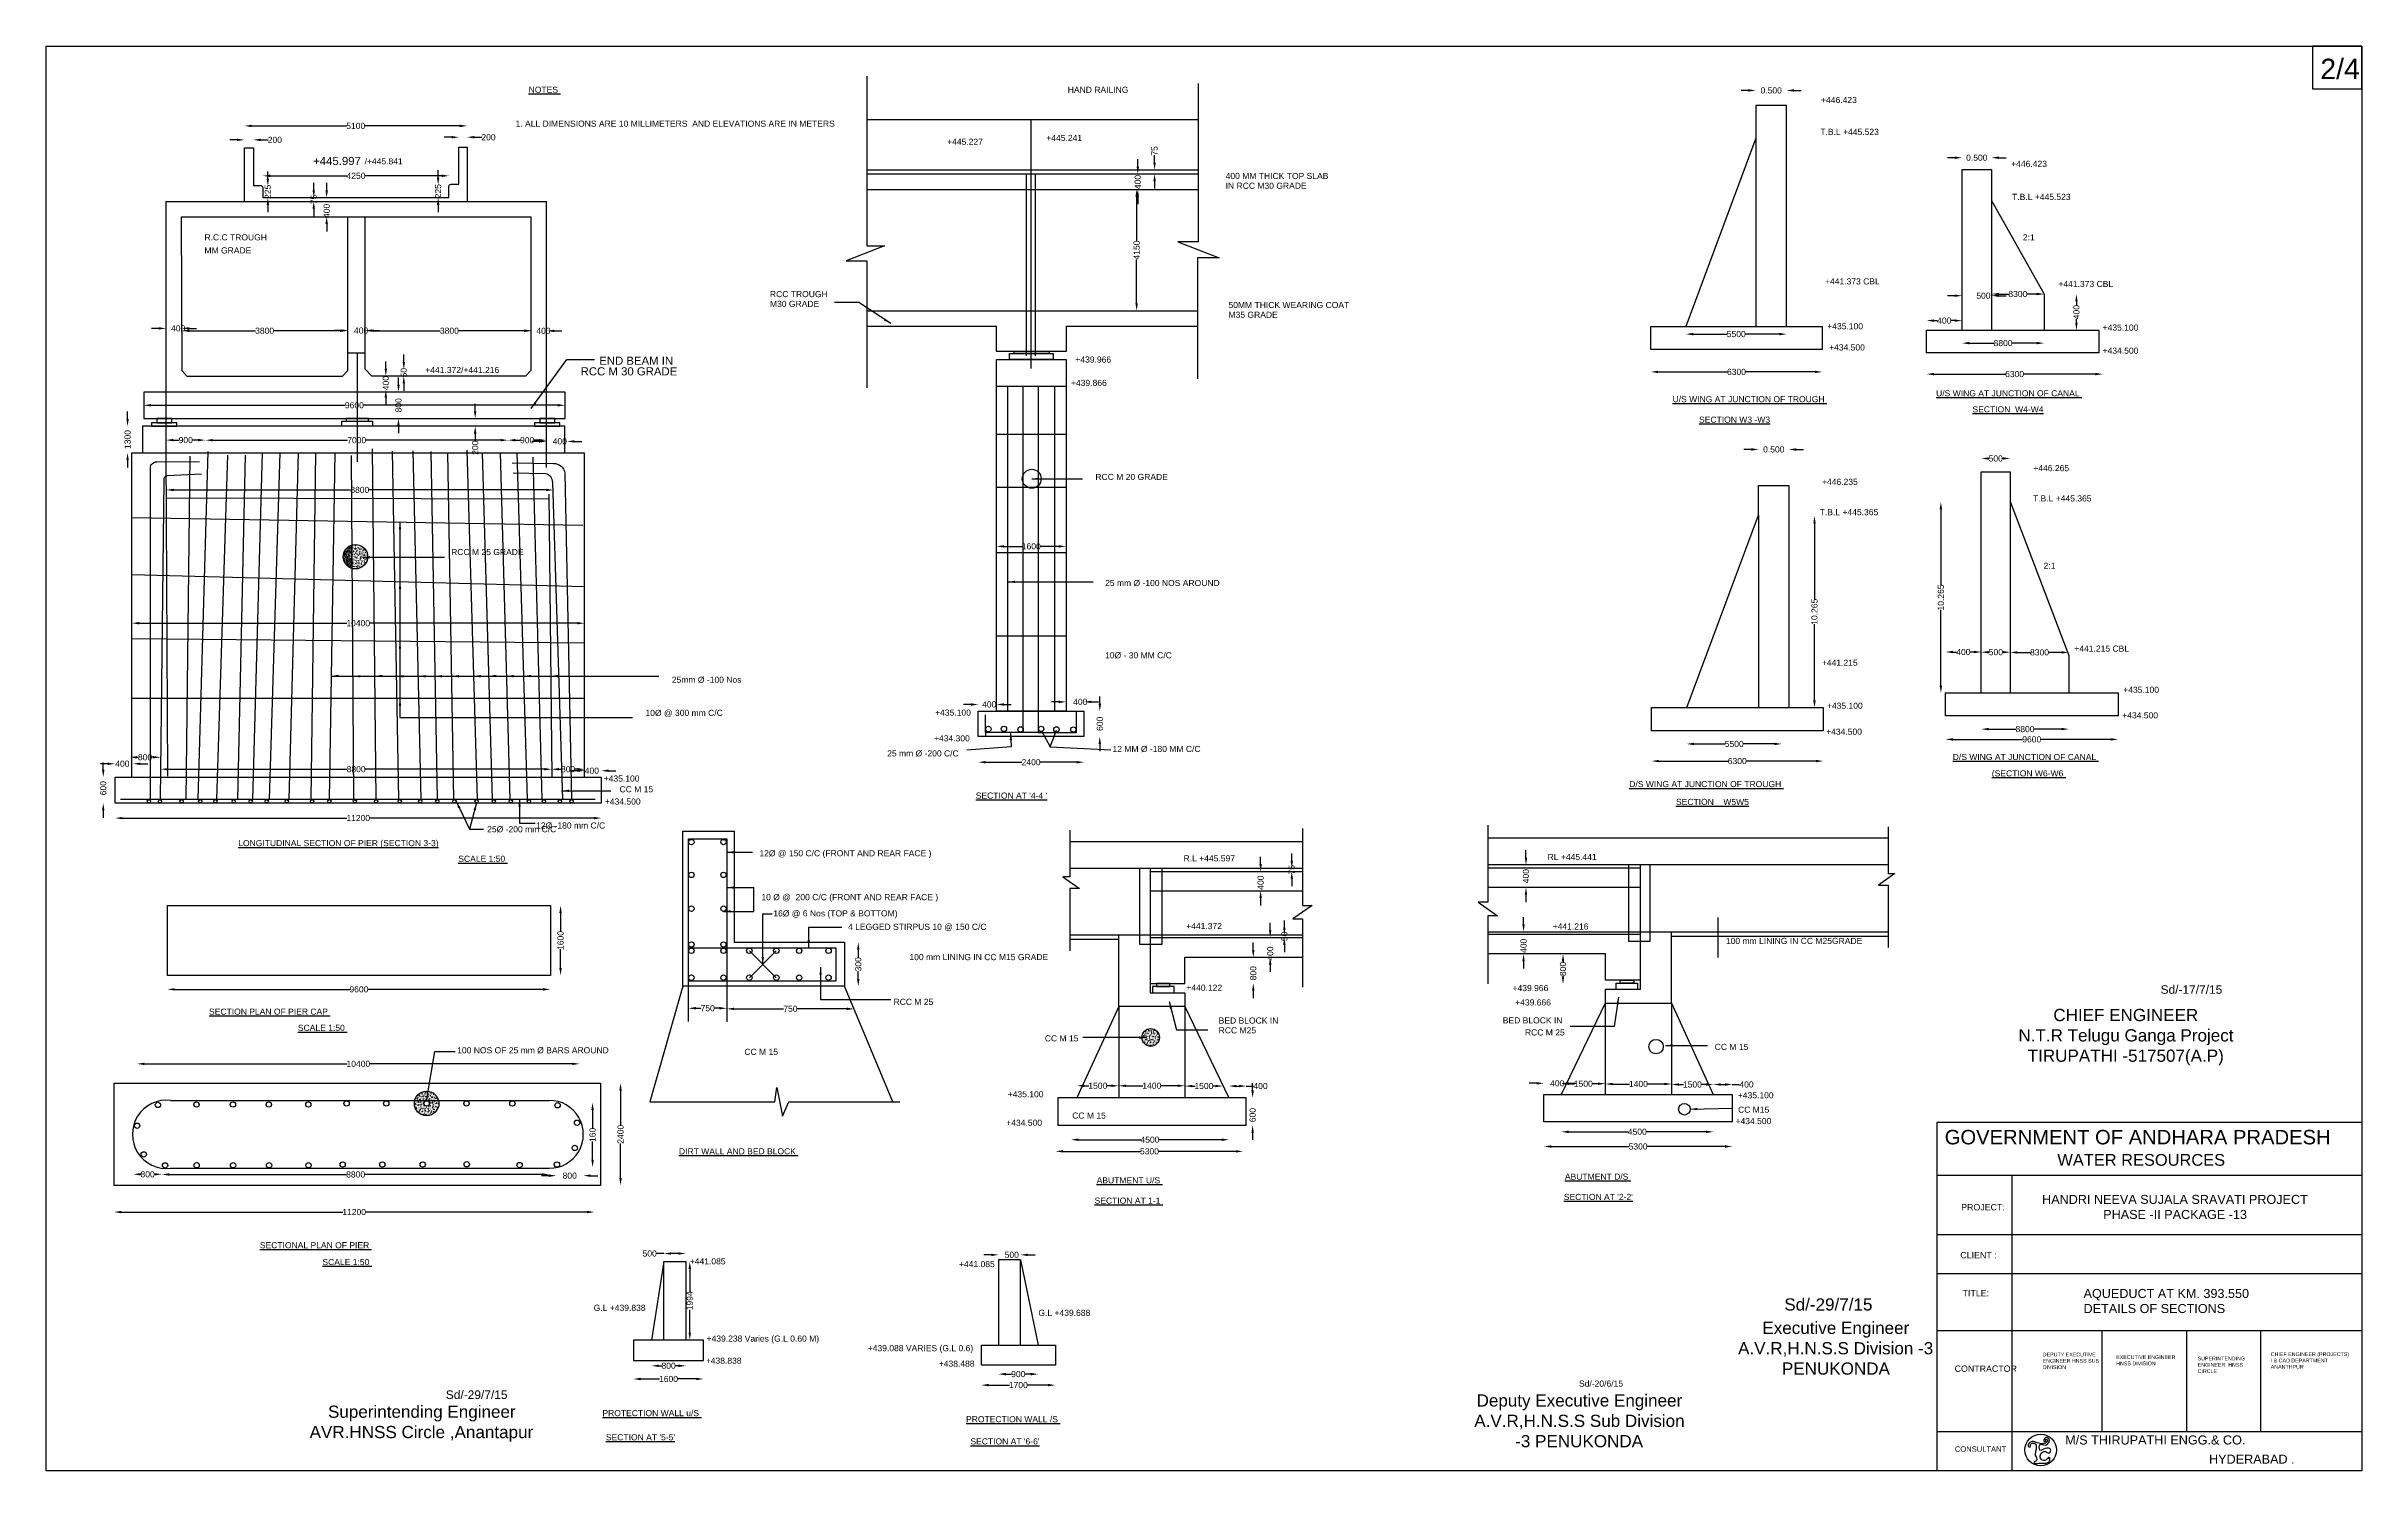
# Model space of a CAD drawing. Header units: millimetres. Extents: x 14473 to 20165, y 9943 to 13444.
import ezdxf

# ---------------------------------------------------------------- set-up
doc = ezdxf.new("R2010")
doc.units = ezdxf.units.MM
doc.header["$MEASUREMENT"] = 0
for name, color, linetype in [('DIMENSIONS', 7, 'Continuous'), ('DRAWING', 7, 'Continuous'), ('TEXT', 7, 'Continuous')]:
    doc.layers.add(name, color=color, linetype=linetype)
doc.styles.get("Standard").update_dxf_attribs({"font": 'arial.ttf', "height": 15})
doc.dimstyles.get("Standard").update_dxf_attribs({"dimtxt": 15, "dimasz": 18, "dimexe": 0.18, "dimexo": 0.0625, "dimgap": 0.09, "dimtad": 0, "dimdec": 0, "dimzin": 0, "dimdsep": 46, "dimtxsty": 'Standard', "dimcen": 0.09, "dimse1": 1, "dimse2": 1, "dimadec": 0, "dimazin": 0, "dimtfac": 1, "dimtdec": 0, "dimtofl": 0, "dimtmove": 0, "dimatfit": 3, "dimfxl": 1, "dimtolj": 1, "dimtzin": 0, "dimarcsym": 0})
pattern_1 = [(50, (0, 0), (7.1726018, -0.6275213), [0.75, -8.25]), (355, (0, 0), (-1.3875133, 7.5219213), [0.6, -6.6]), (100.4514, (0.598, -0.052), (5.7850938, 6.8943954), [0.637402, -7.011421]), (46.1842, (0, 2), (10.6724105, -1.65519), [1.125, -12.375]), (96.6356, (0.889, 1.862), (9.346627, 9.7411787), [0.956103, -10.51713]), (351.1842, (0, 2), (9.3466195, 9.741186), [0.9, -9.9]), (21, (1, 1.5), (5.9690705, -4.0261889), [0.75, -8.25]), (326, (1, 1.5), (2.4331533, 7.2515005), [0.6, -6.6]), (71.4514, (1.4974, 1.1645), (8.4022263, 3.225305), [0.637402, -7.011421]), (37.5, (0, 0), (0.12159855, 3.32893854), [0, -6.52, 0, -6.7, 0, -6.625]), (7.5, (0, 0), (2.6306954, 3.9441171), [0, -3.82, 0, -6.37, 0, -2.525]), (327.5, (-2.23, 0), (5.33822436, -0.22554872), [0, -2.5, 0, -7.8, 0, -10.35]), (317.5, (-3.23, 0), (5.8318617, 1.0010498), [0, -3.25, 0, -5.18, 0, -7.35])]

msp = doc.modelspace()

# ---------------------------------------------------------------- texts
at = {"layer": 'DIMENSIONS', "color": 0}
for s, height, p in [('Sd/-17/7/15', 21, (19670.7, 11115.4)), ('PROJECT:', 15.55, (19180.4, 10583.1)), ('CLIENT :', 15.55, (19178.3, 10465.3)), ('TITLE:', 15.55, (19183.9, 10372.1)), ('CONTRACTOR ', 15.545, (19164.4, 10186.3)), ('Sd/-29/7/15', 21, (15455.4, 10119.6)), ('M/S THIRUPATHI ENGG.& CO.', 22.207, (19436.2, 10007.7)), ('CONSULTANT ', 13.324, (19165, 9989.8)), ('HYDERABAD .', 22.207, (19789.8, 9960.6))]:
    msp.add_text(s, height=height, dxfattribs=at).set_placement(p)
at = {"layer": 'DIMENSIONS', "color": 0, "attachment_point": 1}
for s, insert, char_height, width in [('\\pi156.1;CHIEF ENGINEER \\P\\pi70.296;N.T.R Telugu Ganga Project \\P\\pi93.123;TIRUPATHI -517507(A.P)', (19250.9, 11078.3), 30, 665.857), ('\\pi42.844;{\\H1.3333x;GOVERNMENT OF ANDHARA PRADESH  \\P\\pi149.14;}^I^I^I{\\H1.0833x;WATER RESOURCES }', (19097.2, 10780.9), 26.649, 1027.766), ('\\pi63.141;HANDRI NEEVA SUJALA SRAVATI PROJECT  \\P\\pi213.45;PHASE -II PACKAGE -13', (19316.2, 10621.2), 22.207, 776.537), ('AQUEDUCT AT KM. 393.550 \\PDETAILS OF SECTIONS', (19481.3, 10390), 22.207, 776.537), ('DEPUTY EXECUTIVE ENGINEER HNSS SUB DIVISION ', (19381, 10233.5), 9.327, 145.531), ('EXECUTIVE ENGINEER HNSS DIVISION ', (19561.6, 10227.2), 9.327, 145.531), ('SUPERINTENDING ENGINEER  HNSS CIRCLE  ', (19761.7, 10223.8), 9.327, 116.557), ('CHIEF ENGINEER (PROJECTS) I & CAD DEPARTMENT  ANANTHPUR ', (19941.5, 10234.3), 9.327, 192.586), ('\\pi102.9;Superintending Engineer  \\P\\pi57.792;AVR.HNSS Circle ,Anantapur ', (15062.8, 10103.3), 30, 665.857)]:
    msp.add_mtext(s, dxfattribs=dict(at, insert=insert, char_height=char_height, width=width))
at = {"layer": 'TEXT'}
for s, height, p in [('2/4', 50, (20063.3, 13363.7)), ('%%UNOTES ', 15, (15659, 13330)), ('HAND RAILING ', 15, (16984.3, 13329.8)), ('+446.423', 15, (18836.1, 13304.8)), ('1. ALL DIMENSIONS ARE 10 MILLIMETERS  AND ELEVATIONS ARE IN METERS ', 15, (15626.8, 13246.6)), ('+445.227', 15, (16687.7, 13202.1)), ('+445.241', 15, (16931.5, 13211.5)), ('T.B.L +445.523', 15, (18834.3, 13226.4)), ('+445.997', 20, (15129.2, 13152.4)), ('/+445.841', 15, (15255.7, 13154.1)), ('+446.423', 15, (19303.4, 13147.9)), ('400 MM THICK TOP SLAB ', 15, (17372.4, 13118)), ('IN RCC M30 GRADE ', 15, (17372.4, 13093.9)), ('T.B.L +445.523', 15, (19305.7, 13066.6)), ('R.C.C TROUGH', 15, (14862, 12967.2)), ('2:1', 15, (19332.1, 12967.2)), ('MM GRADE ', 15, (14862, 12935)), ('+441.373 CBL ', 15, (18845.8, 12858.9)), ('+441.373 CBL ', 15, (19419.5, 12852.6)), ('RCC TROUGH ', 15, (16252.2, 12827.7)), ('M30 GRADE ', 15, (16252.2, 12803.6)), ('50MM THICK WEARING COAT ', 15, (17379.4, 12800.9)), ('M35 GRADE ', 15, (17379.4, 12776.8)), ('+435.100', 15, (18851.3, 12748.7)), ('+435.100', 15, (19528.2, 12745.4)), ('+434.500', 15, (18855.8, 12696.6)), ('+434.500', 15, (19528.2, 12688.7)), ('+441.372/+441.216', 15, (15404.9, 12641.2)), ('RCC M 30 GRADE ', 20, (15786.8, 12635.3)), ('END BEAM IN', 20, (15832.5, 12661.5)), ('+439.966', 15, (17002.9, 12666.8)), ('+439.866', 15, (16992.2, 12609.4)), ('%%UU/S WING AT JUNCTION OF TROUGH ', 15, (18471.1, 12569.4)), ('%%UU/S WING AT JUNCTION OF CANAL ', 15, (19118.9, 12583.9)), ('%%USECTION W3 -W3', 15, (18536.1, 12519.1)), ('%%USECTION  W4-W4', 15, (19208.2, 12544.4)), ('+446.265', 15, (19357.9, 12400)), ('RCC M 20 GRADE ', 15, (17052.2, 12378.3)), ('+446.235', 15, (18838.4, 12366.3)), ('T.B.L +445.365', 15, (18832.8, 12291.7)), ('T.B.L +445.365', 15, (19357, 12325.5)), ('RCC M 25 GRADE ', 15, (15468.5, 12193.7)), ('25 mm Ø -100 NOS AROUND ', 15, (17076, 12117.6)), ('2:1', 15, (19383.1, 12160.1)), ('10Ø - 30 MM C/C ', 15, (17076, 11939.9)), ('+441.215 CBL', 15, (19458.7, 11956.4)), ('+441.215', 15, (18838, 11921.6)), ('25mm Ø -100 Nos', 15, (16010.9, 11879.8)), ('+435.100', 15, (19578.9, 11855.2)), ('10Ø @ 300 mm C/C ', 15, (15946.2, 11798.4)), ('+435.100', 15, (16658.2, 11799.1)), ('+435.100', 15, (18850.5, 11815.9)), ('+434.500', 15, (19576.5, 11792.4)), ('+434.300', 15, (16655.5, 11735.8)), ('12 MM Ø -180 MM C/C ', 15, (17094.2, 11709.7)), ('+434.500', 15, (18848.6, 11752.1)), ('25 mm Ø -200 C/C ', 15, (16540.3, 11698.8)), ('%%UD/S WING AT JUNCTION OF CANAL ', 15, (19159.7, 11690)), ('+435.100', 15, (15843.5, 11637)), ('CC M 15', 15, (15882.4, 11610.7)), ('%%UD/S WING AT JUNCTION OF TROUGH ', 15, (18364.5, 11623.4)), ('%%U(SECTION W6-W6 ', 15, (19255.8, 11649.7)), ('+434.500', 15, (15846.3, 11580.5)), ("%%USECTION AT '4-4 '", 15, (16758.1, 11595.1)), ('%%USECTION    W5W5', 15, (18479.4, 11579.6)), ('25Ø -200 mm C/C', 15, (15557, 11512.4)), ('12Ø -180 mm C/C ', 15, (15677.2, 11521.6)), ('%%ULONGITUDINAL SECTION OF PIER (SECTION 3-3)', 15, (14945.1, 11478.3)), ('%%USCALE 1:50 ', 15, (15486, 11439.8)), ('12Ø @ 150 C/C (FRONT AND REAR FACE )', 15, (16226.2, 11453.4)), ('R.L +445.597', 15, (17269, 11440.8)), ('RL +445.441', 15, (18163.9, 11444.2)), ('10 Ø @  200 C/C (FRONT AND REAR FACE )', 15, (16231.1, 11345.5)), ('16Ø @ 6 Nos (TOP & BOTTOM)', 15, (16260.4, 11305.6)), ('4 LEGGED STIRPUS 10 @ 150 C/C ', 15, (16444.2, 11272.6)), ('+441.372', 15, (17275.3, 11274.3)), ('+441.216', 15, (18176.3, 11273.4)), ('100 mm LINING IN CC M15 GRADE ', 15, (16595, 11198.1)), ('100 mm LINING IN CC M25GRADE ', 15, (18602.1, 11237.9)), ('RCC M 25 ', 15, (16555.9, 11088.2)), ('+440.122', 15, (17275.8, 11122.9)), ('+439.966', 15, (18077.6, 11122)), ('+439.666', 15, (18084.1, 11086.7)), ('%%USECTION PLAN OF PIER CAP ', 15, (14873.3, 11064.1)), ('BED BLOCK IN', 15, (17355.2, 11042.2)), ('BED BLOCK IN ', 15, (18053.6, 11042.6)), ('%%USCALE 1:50 ', 15, (15091.7, 11024.2)), ('CC M 15', 15, (16927.8, 10998.4)), ('RCC M25 ', 15, (17355.2, 11018.1)), ('RCC M 25 ', 15, (18108.1, 11013)), ('CC M 15 ', 15, (18574.6, 10977.4)), ('100 NOS OF 25 mm Ø BARS AROUND ', 15, (15483.3, 10969.2)), ('CC M 15 ', 15, (16189.3, 10965.2)), ('+435.100', 15, (16836.7, 10861.1)), ('+435.100', 15, (18631.4, 10858.6)), ('CC M 15 ', 15, (16995.2, 10808.6)), ('CC M15', 15, (18632, 10823.1)), ('+434.500', 15, (16833.1, 10791)), ('+434.500', 15, (18625.8, 10795.1)), ('%%UDIRT WALL AND BED BLOCK ', 15, (16028.5, 10720.8)), ('%%UABUTMENT U/S ', 15, (17055.3, 10649.5)), ('%%UABUTMENT D/S ', 15, (18206.4, 10658.5)), ('%%USECTION AT 1-1 ', 15, (17050.2, 10599.6)), ("%%USECTION AT '2-2'", 15, (18203.6, 10608.7)), ('%%USECTIONAL PLAN OF PIER ', 15, (14998.2, 10490)), ('%%USCALE 1:50 ', 15, (15152, 10448.6)), ('+441.085', 15, (16055.1, 10450.5)), ('+441.085', 15, (16716.8, 10443.6)), ('Sd/-29/7/15', 30, (18745.7, 10336.9)), ('G.L +439.838 ', 15, (15818.9, 10336.1)), ('G.L +439.688', 15, (16912.1, 10323.8)), ('+439.238 Varies (G.L 0.60 M)', 15, (16096.4, 10260.5)), ('+439.088 VARIES (G.L 0.6)', 15, (16492.6, 10237)), ('+438.838', 15, (16094.4, 10206.1)), ('+438.488', 15, (16667.2, 10198.8)), ('Sd/-20/6/15', 15, (18241, 10149.9)), ('%%UPROTECTION WALL u/S ', 15, (15840.3, 10077.3)), ('%%UPROTECTION WALL /S ', 15, (16734.2, 10062.4)), ("%%USECTION AT '5-5'", 15, (15848.9, 10017.9)), ("%%USECTION AT '6-6'", 15, (16744.9, 10007.8))]:
    msp.add_text(s, height=height, dxfattribs=at).set_placement(p)
at = {"layer": 'TEXT', "char_height": 30, "width": 522.604, "attachment_point": 1}
for s, insert in [('\\pi82.12;Executive Engineer  \\P\\pi22.376;A.V.R,H.N.S.S Division -3 \\P\\pi130.15;PENUKONDA ', (18609.7, 10309.3)), ('\\pi9.8626;Deputy Executive Engineer  \\P\\pi4.2146;A.V.R,H.N.S.S Sub Division \\P\\pi104.74;-3 PENUKONDA ', (17979.4, 10130.9))]:
    msp.add_mtext(s, dxfattribs=dict(at, insert=insert))

# ---------------------------------------------------------------- blocks, each defined once
blk = doc.blocks.new('*D4')
at = {"layer": 'Defpoints', "color": 0}
for p in [(18197.5, 10895.4), (18154.8, 10867.9), (18197.5, 10867.9)]:
    blk.add_point(p, dxfattribs=at)
at = {"layer": 'TEXT', "color": 0, "lineweight": -2}
for p, q in [((18136.8, 10895.4), (18118.8, 10895.4)), ((18215.5, 10895.4), (18233.5, 10895.4))]:
    blk.add_line(p, q, dxfattribs=at)
at = {"layer": 'TEXT', "color": 0}
for points in [[(18136.8, 10898.4), (18136.8, 10892.4), (18154.8, 10895.4)], [(18215.5, 10898.4), (18215.5, 10892.4), (18197.5, 10895.4)]]:
    blk.add_solid(points, dxfattribs=at)
at = {"layer": 'TEXT', "color": 0, "insert": (18187.5, 10895.4), "char_height": 15, "attachment_point": 5}
blk.add_mtext('\\A1;400', dxfattribs=at)
blk = doc.blocks.new('*D5')
at = {"layer": 'Defpoints', "color": 0}
for p in [(18305.6, 10894.4), (18197.5, 10867.9), (18305.6, 10867.9)]:
    blk.add_point(p, dxfattribs=at)
at = {"layer": 'TEXT', "color": 0, "lineweight": -2}
for p, q in [((18215.5, 10894.4), (18229.8, 10894.4)), ((18287.6, 10894.4), (18273.3, 10894.4))]:
    blk.add_line(p, q, dxfattribs=at)
at = {"layer": 'TEXT', "color": 0}
for points in [[(18215.5, 10897.4), (18215.5, 10891.4), (18197.5, 10894.4)], [(18287.6, 10897.4), (18287.6, 10891.4), (18305.6, 10894.4)]]:
    blk.add_solid(points, dxfattribs=at)
at = {"layer": 'TEXT', "color": 0, "insert": (18251.6, 10894.4), "char_height": 15, "attachment_point": 5}
blk.add_mtext('\\A1;1500', dxfattribs=at)
blk = doc.blocks.new('*D6')
at = {"layer": 'Defpoints', "color": 0}
for p in [(18468.6, 10893.7), (18305.6, 10867.9), (18468.6, 10867.9)]:
    blk.add_point(p, dxfattribs=at)
at = {"layer": 'TEXT', "color": 0, "lineweight": -2}
for p, q in [((18323.6, 10893.7), (18365.3, 10893.7)), ((18450.6, 10893.7), (18408.9, 10893.7))]:
    blk.add_line(p, q, dxfattribs=at)
at = {"layer": 'TEXT', "color": 0}
for points in [[(18323.6, 10896.7), (18323.6, 10890.7), (18305.6, 10893.7)], [(18450.6, 10896.7), (18450.6, 10890.7), (18468.6, 10893.7)]]:
    blk.add_solid(points, dxfattribs=at)
at = {"layer": 'TEXT', "color": 0, "insert": (18387.1, 10893.7), "char_height": 15, "attachment_point": 5}
blk.add_mtext('\\A1;1400', dxfattribs=at)
blk = doc.blocks.new('*D7')
at = {"layer": 'Defpoints', "color": 0}
for p in [(18571.1, 10892.5), (18468.6, 10867.9), (18571.1, 10867.9)]:
    blk.add_point(p, dxfattribs=at)
at = {"layer": 'TEXT', "color": 0, "lineweight": -2}
for p, q in [((18486.6, 10892.5), (18498.1, 10892.5)), ((18553.1, 10892.5), (18541.6, 10892.5))]:
    blk.add_line(p, q, dxfattribs=at)
at = {"layer": 'TEXT', "color": 0}
for points in [[(18486.6, 10895.5), (18486.6, 10889.5), (18468.6, 10892.5)], [(18553.1, 10895.5), (18553.1, 10889.5), (18571.1, 10892.5)]]:
    blk.add_solid(points, dxfattribs=at)
at = {"layer": 'TEXT', "color": 0, "insert": (18519.8, 10892.5), "char_height": 15, "attachment_point": 5}
blk.add_mtext('\\A1;1500', dxfattribs=at)
blk = doc.blocks.new('*D8')
at = {"layer": 'Defpoints', "color": 0}
for p in [(18617.9, 10892.5), (18571.1, 10867.9), (18617.9, 10867.9)]:
    blk.add_point(p, dxfattribs=at)
at = {"layer": 'TEXT', "color": 0, "lineweight": -2}
for p, q in [((18589.1, 10892.5), (18599.9, 10892.5)), ((18617.9, 10892.5), (18635.9, 10892.5))]:
    blk.add_line(p, q, dxfattribs=at)
at = {"layer": 'TEXT', "color": 0}
for points in [[(18589.1, 10895.5), (18589.1, 10889.5), (18571.1, 10892.5)], [(18599.9, 10895.5), (18599.9, 10889.5), (18617.9, 10892.5)]]:
    blk.add_solid(points, dxfattribs=at)
at = {"layer": 'TEXT', "color": 0, "insert": (18652.8, 10892.5), "char_height": 15, "attachment_point": 5}
blk.add_mtext('\\A1;400', dxfattribs=at)
blk = doc.blocks.new('*D9')
at = {"layer": 'Defpoints', "color": 0}
for p in [(18154.8, 10800.6), (18617.9, 10800.6), (18617.9, 10740.1)]:
    blk.add_point(p, dxfattribs=at)
at = {"layer": 'TEXT', "color": 0, "lineweight": -2}
for p, q in [((18172.8, 10740.1), (18363.9, 10740.1)), ((18599.9, 10740.1), (18408.8, 10740.1))]:
    blk.add_line(p, q, dxfattribs=at)
at = {"layer": 'TEXT', "color": 0}
for points in [[(18172.8, 10743.1), (18172.8, 10737.1), (18154.8, 10740.1)], [(18599.9, 10743.1), (18599.9, 10737.1), (18617.9, 10740.1)]]:
    blk.add_solid(points, dxfattribs=at)
at = {"layer": 'TEXT', "color": 0, "insert": (18386.3, 10740.1), "char_height": 15, "attachment_point": 5}
blk.add_mtext('\\A1;5300', dxfattribs=at)
blk = doc.blocks.new('*D10')
at = {"layer": 'Defpoints', "color": 0}
for p in [(18197.5, 10867.9), (18571.1, 10867.9), (18571.1, 10776.2)]:
    blk.add_point(p, dxfattribs=at)
at = {"layer": 'TEXT', "color": 0, "lineweight": -2}
for p, q in [((18215.5, 10776.2), (18361.6, 10776.2)), ((18553.1, 10776.2), (18407.1, 10776.2))]:
    blk.add_line(p, q, dxfattribs=at)
at = {"layer": 'TEXT', "color": 0}
for points in [[(18215.5, 10779.2), (18215.5, 10773.2), (18197.5, 10776.2)], [(18553.1, 10779.2), (18553.1, 10773.2), (18571.1, 10776.2)]]:
    blk.add_solid(points, dxfattribs=at)
at = {"layer": 'TEXT', "color": 0, "insert": (18384.3, 10776.2), "char_height": 15, "attachment_point": 5}
blk.add_mtext('\\A1;4500', dxfattribs=at)
blk = doc.blocks.new('*D11')
at = {"layer": 'Defpoints', "color": 0}
for p in [(18016.8, 11213.4), (18016.8, 11139.7), (18201.7, 11139.7)]:
    blk.add_point(p, dxfattribs=at)
at = {"layer": 'TEXT', "color": 0, "lineweight": -2}
for p, q in [((18201.7, 11195.4), (18201.7, 11193.2)), ((18201.7, 11157.7), (18201.7, 11159.9))]:
    blk.add_line(p, q, dxfattribs=at)
at = {"layer": 'TEXT', "color": 0}
for points in [[(18198.7, 11195.4), (18204.7, 11195.4), (18201.7, 11213.4)], [(18198.7, 11157.7), (18204.7, 11157.7), (18201.7, 11139.7)]]:
    blk.add_solid(points, dxfattribs=at)
at = {"layer": 'TEXT', "color": 0, "insert": (18201.7, 11176.5), "char_height": 15, "attachment_point": 5, "rotation": 90}
blk.add_mtext('\\A1;800', dxfattribs=at)
blk = doc.blocks.new('*D12')
at = {"layer": 'Defpoints', "color": 0}
for p in [(18104.7, 11213.4), (18127.4, 11267.8), (18127.4, 11213.4)]:
    blk.add_point(p, dxfattribs=at)
at = {"layer": 'TEXT', "color": 0, "lineweight": -2}
for p, q in [((18104.7, 11285.8), (18104.7, 11303.8)), ((18104.7, 11195.4), (18104.7, 11177.4))]:
    blk.add_line(p, q, dxfattribs=at)
at = {"layer": 'TEXT', "color": 0}
for points in [[(18101.7, 11285.8), (18107.7, 11285.8), (18104.7, 11267.8)], [(18101.7, 11195.4), (18107.7, 11195.4), (18104.7, 11213.4)]]:
    blk.add_solid(points, dxfattribs=at)
at = {"layer": 'TEXT', "color": 0, "insert": (18104.7, 11233.4), "char_height": 15, "attachment_point": 5, "rotation": 90}
blk.add_mtext('\\A1;400', dxfattribs=at)
blk = doc.blocks.new('*D13')
at = {"layer": 'Defpoints', "color": 0}
for p in [(18118.6, 11432.4), (18110.6, 11376.7), (18118.6, 11376.7)]:
    blk.add_point(p, dxfattribs=at)
at = {"layer": 'TEXT', "color": 0, "lineweight": -2}
for p, q in [((18110.6, 11450.4), (18110.6, 11468.4)), ((18110.6, 11358.7), (18110.6, 11340.7))]:
    blk.add_line(p, q, dxfattribs=at)
at = {"layer": 'TEXT', "color": 0}
for points in [[(18107.6, 11450.4), (18113.6, 11450.4), (18110.6, 11432.4)], [(18107.6, 11358.7), (18113.6, 11358.7), (18110.6, 11376.7)]]:
    blk.add_solid(points, dxfattribs=at)
at = {"layer": 'TEXT', "color": 0, "insert": (18110.6, 11404.5), "char_height": 15, "attachment_point": 5, "rotation": 90}
blk.add_mtext('\\A1;400', dxfattribs=at)
blk = doc.blocks.new('*D14')
at = {"layer": 'Defpoints', "color": 0}
for p in [(18751.4, 13335.7), (18675.5, 13298.9), (18751.4, 13298.9)]:
    blk.add_point(p, dxfattribs=at)
at = {"layer": 'TEXT', "color": 0, "lineweight": -2}
for p, q in [((18657.5, 13335.7), (18639.5, 13335.7)), ((18769.4, 13335.7), (18787.4, 13335.7))]:
    blk.add_line(p, q, dxfattribs=at)
at = {"layer": 'TEXT', "color": 0}
for points in [[(18657.5, 13338.7), (18657.5, 13332.7), (18675.5, 13335.7)], [(18769.4, 13338.7), (18769.4, 13332.7), (18751.4, 13335.7)]]:
    blk.add_solid(points, dxfattribs=at)
at = {"layer": 'TEXT', "color": 0, "insert": (18713.5, 13335.7), "char_height": 15, "attachment_point": 5}
blk.add_mtext('\\A1;0.500', dxfattribs=at)
blk = doc.blocks.new('*D15')
at = {"layer": 'Defpoints', "color": 0}
for p in [(18417.5, 12699.4), (18838.8, 12699.4), (18838.8, 12643.9)]:
    blk.add_point(p, dxfattribs=at)
at = {"layer": 'TEXT', "color": 0, "lineweight": -2}
for p, q in [((18435.5, 12643.9), (18605.6, 12643.9)), ((18820.8, 12643.9), (18650.6, 12643.9))]:
    blk.add_line(p, q, dxfattribs=at)
at = {"layer": 'TEXT', "color": 0}
for points in [[(18435.5, 12646.9), (18435.5, 12640.9), (18417.5, 12643.9)], [(18820.8, 12646.9), (18820.8, 12640.9), (18838.8, 12643.9)]]:
    blk.add_solid(points, dxfattribs=at)
at = {"layer": 'TEXT', "color": 0, "insert": (18628.1, 12643.9), "char_height": 15, "attachment_point": 5}
blk.add_mtext('\\A1;6300', dxfattribs=at)
blk = doc.blocks.new('*D16')
at = {"layer": 'Defpoints', "color": 0}
for p in [(18503.7, 12755.5), (18751.4, 12755.5), (18751.4, 12736.8)]:
    blk.add_point(p, dxfattribs=at)
at = {"layer": 'TEXT', "color": 0, "lineweight": -2}
for p, q in [((18521.7, 12736.8), (18605.1, 12736.8)), ((18733.4, 12736.8), (18650, 12736.8))]:
    blk.add_line(p, q, dxfattribs=at)
at = {"layer": 'TEXT', "color": 0}
for points in [[(18521.7, 12739.8), (18521.7, 12733.8), (18503.7, 12736.8)], [(18733.4, 12739.8), (18733.4, 12733.8), (18751.4, 12736.8)]]:
    blk.add_solid(points, dxfattribs=at)
at = {"layer": 'TEXT', "color": 0, "insert": (18627.6, 12736.8), "char_height": 15, "attachment_point": 5}
blk.add_mtext('\\A1;5500', dxfattribs=at)
blk = doc.blocks.new('*D17')
at = {"layer": 'Defpoints', "color": 0}
for p in [(19255.2, 13170.4), (19182.6, 13141.5), (19255.2, 13141.5)]:
    blk.add_point(p, dxfattribs=at)
at = {"layer": 'TEXT', "color": 0, "lineweight": -2}
for p, q in [((19164.6, 13170.4), (19146.6, 13170.4)), ((19273.2, 13170.4), (19291.2, 13170.4))]:
    blk.add_line(p, q, dxfattribs=at)
at = {"layer": 'TEXT', "color": 0}
for points in [[(19164.6, 13173.4), (19164.6, 13167.4), (19182.6, 13170.4)], [(19273.2, 13173.4), (19273.2, 13167.4), (19255.2, 13170.4)]]:
    blk.add_solid(points, dxfattribs=at)
at = {"layer": 'TEXT', "color": 0, "insert": (19218.9, 13170.4), "char_height": 15, "attachment_point": 5}
blk.add_mtext('\\A1;0.500', dxfattribs=at)
blk = doc.blocks.new('*D18')
at = {"layer": 'Defpoints', "color": 0}
for p in [(19095.3, 12770), (19095.3, 12746.7), (19182.6, 12746.7)]:
    blk.add_point(p, dxfattribs=at)
at = {"layer": 'TEXT', "color": 0, "lineweight": -2}
for p, q in [((19113.3, 12770), (19122, 12770)), ((19164.6, 12770), (19155.9, 12770))]:
    blk.add_line(p, q, dxfattribs=at)
at = {"layer": 'TEXT', "color": 0}
for points in [[(19113.3, 12773), (19113.3, 12767), (19095.3, 12770)], [(19164.6, 12773), (19164.6, 12767), (19182.6, 12770)]]:
    blk.add_solid(points, dxfattribs=at)
at = {"layer": 'TEXT', "color": 0, "insert": (19138.9, 12770), "char_height": 15, "attachment_point": 5}
blk.add_mtext('\\A1;400', dxfattribs=at)
blk = doc.blocks.new('*D19')
at = {"layer": 'Defpoints', "color": 0}
for p in [(19255.2, 12831.2), (19182.6, 12746.7), (19255.2, 12746.7)]:
    blk.add_point(p, dxfattribs=at)
at = {"layer": 'TEXT', "color": 0, "lineweight": -2}
for p, q in [((19164.6, 12831.2), (19146.6, 12831.2)), ((19273.2, 12831.2), (19291.2, 12831.2))]:
    blk.add_line(p, q, dxfattribs=at)
at = {"layer": 'TEXT', "color": 0}
for points in [[(19164.6, 12834.2), (19164.6, 12828.2), (19182.6, 12831.2)], [(19273.2, 12834.2), (19273.2, 12828.2), (19255.2, 12831.2)]]:
    blk.add_solid(points, dxfattribs=at)
at = {"layer": 'TEXT', "color": 0, "insert": (19235.2, 12831.2), "char_height": 15, "attachment_point": 5}
blk.add_mtext('\\A1;500', dxfattribs=at)
blk = doc.blocks.new('*D20')
at = {"layer": 'Defpoints', "color": 0}
for p in [(19384.4, 12835.3), (19255.2, 12746.7), (19384.4, 12746.7)]:
    blk.add_point(p, dxfattribs=at)
at = {"layer": 'TEXT', "color": 0, "lineweight": -2}
for p, q in [((19273.2, 12835.3), (19297.3, 12835.3)), ((19366.4, 12835.3), (19342.2, 12835.3))]:
    blk.add_line(p, q, dxfattribs=at)
at = {"layer": 'TEXT', "color": 0}
for points in [[(19273.2, 12838.3), (19273.2, 12832.3), (19255.2, 12835.3)], [(19366.4, 12838.3), (19366.4, 12832.3), (19384.4, 12835.3)]]:
    blk.add_solid(points, dxfattribs=at)
at = {"layer": 'TEXT', "color": 0, "insert": (19319.8, 12835.3), "char_height": 15, "attachment_point": 5}
blk.add_mtext('\\A1;8300', dxfattribs=at)
blk = doc.blocks.new('*D21')
at = {"layer": 'Defpoints', "color": 0}
for p in [(19384.4, 12835), (19384.4, 12746.7), (19463.8, 12746.7)]:
    blk.add_point(p, dxfattribs=at)
at = {"layer": 'TEXT', "color": 0, "lineweight": -2}
for p, q in [((19463.8, 12817), (19463.8, 12807.8)), ((19463.8, 12764.7), (19463.8, 12773.9))]:
    blk.add_line(p, q, dxfattribs=at)
at = {"layer": 'TEXT', "color": 0}
for points in [[(19460.8, 12817), (19466.8, 12817), (19463.8, 12835)], [(19460.8, 12764.7), (19466.8, 12764.7), (19463.8, 12746.7)]]:
    blk.add_solid(points, dxfattribs=at)
at = {"layer": 'TEXT', "color": 0, "insert": (19463.8, 12790.9), "char_height": 15, "attachment_point": 5, "rotation": 90}
blk.add_mtext('\\A1;400', dxfattribs=at)
blk = doc.blocks.new('*D22')
at = {"layer": 'Defpoints', "color": 0}
for p in [(19182.6, 12746.7), (19384.4, 12746.7), (19384.4, 12714.7)]:
    blk.add_point(p, dxfattribs=at)
at = {"layer": 'TEXT', "color": 0, "lineweight": -2}
for p, q in [((19200.6, 12714.7), (19261, 12714.7)), ((19366.4, 12714.7), (19306, 12714.7))]:
    blk.add_line(p, q, dxfattribs=at)
at = {"layer": 'TEXT', "color": 0}
for points in [[(19200.6, 12717.7), (19200.6, 12711.7), (19182.6, 12714.7)], [(19366.4, 12717.7), (19366.4, 12711.7), (19384.4, 12714.7)]]:
    blk.add_solid(points, dxfattribs=at)
at = {"layer": 'TEXT', "color": 0, "insert": (19283.5, 12714.7), "char_height": 15, "attachment_point": 5}
blk.add_mtext('\\A1;8800', dxfattribs=at)
blk = doc.blocks.new('*D23')
at = {"layer": 'Defpoints', "color": 0}
for p in [(19095.3, 12691.1), (19528.2, 12688.7), (19528.2, 12638.5)]:
    blk.add_point(p, dxfattribs=at)
at = {"layer": 'TEXT', "color": 0, "lineweight": -2}
for p, q in [((19113.3, 12638.5), (19289.3, 12638.5)), ((19510.2, 12638.5), (19334.3, 12638.5))]:
    blk.add_line(p, q, dxfattribs=at)
at = {"layer": 'TEXT', "color": 0}
for points in [[(19113.3, 12641.5), (19113.3, 12635.5), (19095.3, 12638.5)], [(19510.2, 12641.5), (19510.2, 12635.5), (19528.2, 12638.5)]]:
    blk.add_solid(points, dxfattribs=at)
at = {"layer": 'TEXT', "color": 0, "insert": (19311.8, 12638.5), "char_height": 15, "attachment_point": 5}
blk.add_mtext('\\A1;6300', dxfattribs=at)
blk = doc.blocks.new('*D24')
at = {"layer": 'Defpoints', "color": 0}
for p in [(19300.9, 12431.1), (19229.8, 12398.1), (19300.9, 12398.1)]:
    blk.add_point(p, dxfattribs=at)
at = {"layer": 'TEXT', "color": 0, "lineweight": -2}
for p, q in [((19247.8, 12431.1), (19248.7, 12431.1)), ((19282.9, 12431.1), (19282, 12431.1))]:
    blk.add_line(p, q, dxfattribs=at)
at = {"layer": 'TEXT', "color": 0}
for points in [[(19247.8, 12434.1), (19247.8, 12428.1), (19229.8, 12431.1)], [(19282.9, 12434.1), (19282.9, 12428.1), (19300.9, 12431.1)]]:
    blk.add_solid(points, dxfattribs=at)
at = {"layer": 'TEXT', "color": 0, "insert": (19265.4, 12431.1), "char_height": 15, "attachment_point": 5}
blk.add_mtext('\\A1;500', dxfattribs=at)
blk = doc.blocks.new('*D25')
at = {"layer": 'Defpoints', "color": 0}
for p in [(19229.8, 12324.1), (19130.6, 11854.8), (19229.8, 11854.8)]:
    blk.add_point(p, dxfattribs=at)
at = {"layer": 'TEXT', "color": 0, "lineweight": -2}
for p, q in [((19130.6, 12306.1), (19130.6, 12120)), ((19130.6, 11872.8), (19130.6, 12058.9))]:
    blk.add_line(p, q, dxfattribs=at)
at = {"layer": 'TEXT', "color": 0}
for points in [[(19127.6, 12306.1), (19133.6, 12306.1), (19130.6, 12324.1)], [(19127.6, 11872.8), (19133.6, 11872.8), (19130.6, 11854.8)]]:
    blk.add_solid(points, dxfattribs=at)
at = {"layer": 'TEXT', "color": 0, "insert": (19130.6, 12089.5), "char_height": 15, "attachment_point": 5, "rotation": 90}
blk.add_mtext('\\A1;10.265', dxfattribs=at)
blk = doc.blocks.new('*D26')
at = {"layer": 'Defpoints', "color": 0}
for p in [(19229.8, 11955.5), (19142, 11854.8), (19229.8, 11854.8)]:
    blk.add_point(p, dxfattribs=at)
at = {"layer": 'TEXT', "color": 0, "lineweight": -2}
for p, q in [((19160, 11955.5), (19169, 11955.5)), ((19211.8, 11955.5), (19202.9, 11955.5))]:
    blk.add_line(p, q, dxfattribs=at)
at = {"layer": 'TEXT', "color": 0}
for points in [[(19160, 11958.5), (19160, 11952.5), (19142, 11955.5)], [(19211.8, 11958.5), (19211.8, 11952.5), (19229.8, 11955.5)]]:
    blk.add_solid(points, dxfattribs=at)
at = {"layer": 'TEXT', "color": 0, "insert": (19185.9, 11955.5), "char_height": 15, "attachment_point": 5}
blk.add_mtext('\\A1;400', dxfattribs=at)
blk = doc.blocks.new('*D27')
at = {"layer": 'Defpoints', "color": 0}
for p in [(19229.8, 11960.9), (19300.9, 11960.9), (19300.9, 11955)]:
    blk.add_point(p, dxfattribs=at)
at = {"layer": 'TEXT', "color": 0, "lineweight": -2}
for p, q in [((19247.8, 11955), (19249.1, 11955)), ((19282.9, 11955), (19282.4, 11955))]:
    blk.add_line(p, q, dxfattribs=at)
at = {"layer": 'TEXT', "color": 0}
for points in [[(19247.8, 11958), (19247.8, 11952), (19229.8, 11955)], [(19282.9, 11958), (19282.9, 11952), (19300.9, 11955)]]:
    blk.add_solid(points, dxfattribs=at)
at = {"layer": 'TEXT', "color": 0, "insert": (19265.8, 11955), "char_height": 15, "attachment_point": 5}
blk.add_mtext('\\A1;500', dxfattribs=at)
blk = doc.blocks.new('*D28')
at = {"layer": 'Defpoints', "color": 0}
for p in [(19445.2, 11954.5), (19300.9, 11854.8), (19445.2, 11854.8)]:
    blk.add_point(p, dxfattribs=at)
at = {"layer": 'TEXT', "color": 0, "lineweight": -2}
for p, q in [((19318.9, 11954.5), (19350.6, 11954.5)), ((19427.2, 11954.5), (19395.5, 11954.5))]:
    blk.add_line(p, q, dxfattribs=at)
at = {"layer": 'TEXT', "color": 0}
for points in [[(19318.9, 11957.5), (19318.9, 11951.5), (19300.9, 11954.5)], [(19427.2, 11957.5), (19427.2, 11951.5), (19445.2, 11954.5)]]:
    blk.add_solid(points, dxfattribs=at)
at = {"layer": 'TEXT', "color": 0, "insert": (19373.1, 11954.5), "char_height": 15, "attachment_point": 5}
blk.add_mtext('\\A1;8300', dxfattribs=at)
blk = doc.blocks.new('*D29')
at = {"layer": 'Defpoints', "color": 0}
for p in [(19229.8, 11854.8), (19445.2, 11854.8), (19445.2, 11766)]:
    blk.add_point(p, dxfattribs=at)
at = {"layer": 'TEXT', "color": 0, "lineweight": -2}
for p, q in [((19247.8, 11766), (19315, 11766)), ((19427.2, 11766), (19360, 11766))]:
    blk.add_line(p, q, dxfattribs=at)
at = {"layer": 'TEXT', "color": 0}
for points in [[(19247.8, 11769), (19247.8, 11763), (19229.8, 11766)], [(19427.2, 11769), (19427.2, 11763), (19445.2, 11766)]]:
    blk.add_solid(points, dxfattribs=at)
at = {"layer": 'TEXT', "color": 0, "insert": (19337.5, 11766), "char_height": 15, "attachment_point": 5}
blk.add_mtext('\\A1;8800', dxfattribs=at)
blk = doc.blocks.new('*D30')
at = {"layer": 'Defpoints', "color": 0}
for p in [(19142, 11798.9), (19566.1, 11798.9), (19142, 11740.7)]:
    blk.add_point(p, dxfattribs=at)
at = {"layer": 'TEXT', "color": 0, "lineweight": -2}
for p, q in [((19160, 11740.7), (19331.6, 11740.7)), ((19548.1, 11740.7), (19376.5, 11740.7))]:
    blk.add_line(p, q, dxfattribs=at)
at = {"layer": 'TEXT', "color": 0}
for points in [[(19160, 11743.7), (19160, 11737.7), (19142, 11740.7)], [(19548.1, 11743.7), (19548.1, 11737.7), (19566.1, 11740.7)]]:
    blk.add_solid(points, dxfattribs=at)
at = {"layer": 'TEXT', "color": 0, "insert": (19354, 11740.7), "char_height": 15, "attachment_point": 5}
blk.add_mtext('\\A1;9600', dxfattribs=at)
blk = doc.blocks.new('*D31')
at = {"layer": 'Defpoints', "color": 0}
for p in [(18505.9, 11818.9), (18739.3, 11818.9), (18739.3, 11729.5)]:
    blk.add_point(p, dxfattribs=at)
at = {"layer": 'TEXT', "color": 0, "lineweight": -2}
for p, q in [((18523.9, 11729.5), (18600.1, 11729.5)), ((18721.3, 11729.5), (18645.1, 11729.5))]:
    blk.add_line(p, q, dxfattribs=at)
at = {"layer": 'TEXT', "color": 0}
for points in [[(18523.9, 11732.5), (18523.9, 11726.5), (18505.9, 11729.5)], [(18721.3, 11732.5), (18721.3, 11726.5), (18739.3, 11729.5)]]:
    blk.add_solid(points, dxfattribs=at)
at = {"layer": 'TEXT', "color": 0, "insert": (18622.6, 11729.5), "char_height": 15, "attachment_point": 5}
blk.add_mtext('\\A1;5500', dxfattribs=at)
blk = doc.blocks.new('*D32')
at = {"layer": 'Defpoints', "color": 0}
for p in [(18418.9, 11761.8), (18841.3, 11761.8), (18841.3, 11687.4)]:
    blk.add_point(p, dxfattribs=at)
at = {"layer": 'TEXT', "color": 0, "lineweight": -2}
for p, q in [((18436.9, 11687.4), (18607.6, 11687.4)), ((18823.3, 11687.4), (18652.6, 11687.4))]:
    blk.add_line(p, q, dxfattribs=at)
at = {"layer": 'TEXT', "color": 0}
for points in [[(18436.9, 11690.4), (18436.9, 11684.4), (18418.9, 11687.4)], [(18823.3, 11690.4), (18823.3, 11684.4), (18841.3, 11687.4)]]:
    blk.add_solid(points, dxfattribs=at)
at = {"layer": 'TEXT', "color": 0, "insert": (18630.1, 11687.4), "char_height": 15, "attachment_point": 5}
blk.add_mtext('\\A1;6300', dxfattribs=at)
blk = doc.blocks.new('*D33')
at = {"layer": 'Defpoints', "color": 0}
for p in [(18756.9, 12289.9), (18819.9, 12289.9), (18756.9, 11818.9)]:
    blk.add_point(p, dxfattribs=at)
at = {"layer": 'TEXT', "color": 0, "lineweight": -2}
for p, q in [((18819.9, 12271.9), (18819.9, 12085)), ((18819.9, 11836.9), (18819.9, 12023.9))]:
    blk.add_line(p, q, dxfattribs=at)
at = {"layer": 'TEXT', "color": 0}
for points in [[(18816.9, 12271.9), (18822.9, 12271.9), (18819.9, 12289.9)], [(18816.9, 11836.9), (18822.9, 11836.9), (18819.9, 11818.9)]]:
    blk.add_solid(points, dxfattribs=at)
at = {"layer": 'TEXT', "color": 0, "insert": (18819.9, 12054.4), "char_height": 15, "attachment_point": 5, "rotation": 90}
blk.add_mtext('\\A1;10.265', dxfattribs=at)
blk = doc.blocks.new('*D34')
at = {"layer": 'Defpoints', "color": 0}
for p in [(18756.9, 12453.3), (18682.6, 12364.4), (18756.9, 12364.4)]:
    blk.add_point(p, dxfattribs=at)
at = {"layer": 'TEXT', "color": 0, "lineweight": -2}
for p, q in [((18664.6, 12453.3), (18646.6, 12453.3)), ((18774.9, 12453.3), (18792.9, 12453.3))]:
    blk.add_line(p, q, dxfattribs=at)
at = {"layer": 'TEXT', "color": 0}
for points in [[(18664.6, 12456.3), (18664.6, 12450.3), (18682.6, 12453.3)], [(18774.9, 12456.3), (18774.9, 12450.3), (18756.9, 12453.3)]]:
    blk.add_solid(points, dxfattribs=at)
at = {"layer": 'TEXT', "color": 0, "insert": (18719.8, 12453.3), "char_height": 15, "attachment_point": 5}
blk.add_mtext('\\A1;0.500', dxfattribs=at)
blk = doc.blocks.new('*D35')
at = {"layer": 'Defpoints', "color": 0}
for p in [(17109.4, 10889.4), (17006.9, 10859.9), (17109.4, 10859.9)]:
    blk.add_point(p, dxfattribs=at)
at = {"layer": 'TEXT', "color": 0, "lineweight": -2}
for p, q in [((17024.9, 10889.4), (17036.4, 10889.4)), ((17091.4, 10889.4), (17079.9, 10889.4))]:
    blk.add_line(p, q, dxfattribs=at)
at = {"layer": 'TEXT', "color": 0}
for points in [[(17024.9, 10892.4), (17024.9, 10886.4), (17006.9, 10889.4)], [(17091.4, 10892.4), (17091.4, 10886.4), (17109.4, 10889.4)]]:
    blk.add_solid(points, dxfattribs=at)
at = {"layer": 'TEXT', "color": 0, "insert": (17058.1, 10889.4), "char_height": 15, "attachment_point": 5}
blk.add_mtext('\\A1;1500', dxfattribs=at)
blk = doc.blocks.new('*D36')
at = {"layer": 'Defpoints', "color": 0}
for p in [(17109.4, 10889.4), (17272.3, 10889.4), (17272.3, 10889.4)]:
    blk.add_point(p, dxfattribs=at)
at = {"layer": 'TEXT', "color": 0, "lineweight": -2}
for p, q in [((17127.4, 10889.4), (17169.1, 10889.4)), ((17254.3, 10889.4), (17212.6, 10889.4))]:
    blk.add_line(p, q, dxfattribs=at)
at = {"layer": 'TEXT', "color": 0}
for points in [[(17127.4, 10892.4), (17127.4, 10886.4), (17109.4, 10889.4)], [(17254.3, 10892.4), (17254.3, 10886.4), (17272.3, 10889.4)]]:
    blk.add_solid(points, dxfattribs=at)
at = {"layer": 'TEXT', "color": 0, "insert": (17190.9, 10889.4), "char_height": 15, "attachment_point": 5}
blk.add_mtext('\\A1;1400', dxfattribs=at)
blk = doc.blocks.new('*D37')
at = {"layer": 'Defpoints', "color": 0}
for p in [(17272.3, 10889.4), (17365.5, 10890.9), (17365.5, 10888.7)]:
    blk.add_point(p, dxfattribs=at)
at = {"layer": 'TEXT', "color": 0, "lineweight": -2}
for p, q in [((17290.3, 10888.7), (17297.1, 10888.7)), ((17347.5, 10888.7), (17340.7, 10888.7))]:
    blk.add_line(p, q, dxfattribs=at)
at = {"layer": 'TEXT', "color": 0}
for points in [[(17290.3, 10891.7), (17290.3, 10885.7), (17272.3, 10888.7)], [(17347.5, 10891.7), (17347.5, 10885.7), (17365.5, 10888.7)]]:
    blk.add_solid(points, dxfattribs=at)
at = {"layer": 'TEXT', "color": 0, "insert": (17318.9, 10888.7), "char_height": 15, "attachment_point": 5}
blk.add_mtext('\\A1;1500', dxfattribs=at)
blk = doc.blocks.new('*D38')
at = {"layer": 'Defpoints', "color": 0}
for p in [(17423.2, 10888.7), (17380.4, 10859.9), (17423.2, 10859.9)]:
    blk.add_point(p, dxfattribs=at)
at = {"layer": 'TEXT', "color": 0, "lineweight": -2}
for p, q in [((17398.4, 10888.7), (17405.2, 10888.7)), ((17423.2, 10888.7), (17441.2, 10888.7))]:
    blk.add_line(p, q, dxfattribs=at)
at = {"layer": 'TEXT', "color": 0}
for points in [[(17398.4, 10891.7), (17398.4, 10885.7), (17380.4, 10888.7)], [(17405.2, 10891.7), (17405.2, 10885.7), (17423.2, 10888.7)]]:
    blk.add_solid(points, dxfattribs=at)
at = {"layer": 'TEXT', "color": 0, "insert": (17458.1, 10888.7), "char_height": 15, "attachment_point": 5}
blk.add_mtext('\\A1;400', dxfattribs=at)
blk = doc.blocks.new('*D39')
at = {"layer": 'Defpoints', "color": 0}
for p in [(17432.6, 10859.9), (17432.6, 10792.5), (17438.7, 10792.5)]:
    blk.add_point(p, dxfattribs=at)
at = {"layer": 'TEXT', "color": 0, "lineweight": -2}
for p, q in [((17438.7, 10877.9), (17438.7, 10895.9)), ((17438.7, 10774.5), (17438.7, 10756.5))]:
    blk.add_line(p, q, dxfattribs=at)
at = {"layer": 'TEXT', "color": 0}
for points in [[(17435.7, 10877.9), (17441.7, 10877.9), (17438.7, 10859.9)], [(17435.7, 10774.5), (17441.7, 10774.5), (17438.7, 10792.5)]]:
    blk.add_solid(points, dxfattribs=at)
at = {"layer": 'TEXT', "color": 0, "insert": (17438.7, 10817.3), "char_height": 15, "attachment_point": 5, "rotation": 90}
blk.add_mtext('\\A1;600', dxfattribs=at)
blk = doc.blocks.new('*D40')
at = {"layer": 'Defpoints', "color": 0}
for p in [(16992.1, 10759.1), (17380.6, 10759.1), (17380.6, 10756.8)]:
    blk.add_point(p, dxfattribs=at)
at = {"layer": 'TEXT', "color": 0, "lineweight": -2}
for p, q in [((17010.1, 10756.8), (17163.6, 10756.8)), ((17362.6, 10756.8), (17209.1, 10756.8))]:
    blk.add_line(p, q, dxfattribs=at)
at = {"layer": 'TEXT', "color": 0}
for points in [[(17010.1, 10759.8), (17010.1, 10753.8), (16992.1, 10756.8)], [(17362.6, 10759.8), (17362.6, 10753.8), (17380.6, 10756.8)]]:
    blk.add_solid(points, dxfattribs=at)
at = {"layer": 'TEXT', "color": 0, "insert": (17186.3, 10756.8), "char_height": 15, "attachment_point": 5}
blk.add_mtext('\\A1;4500', dxfattribs=at)
blk = doc.blocks.new('*D41')
at = {"layer": 'Defpoints', "color": 0}
for p in [(16954.6, 10729), (16954.6, 10728.2), (17415.6, 10729)]:
    blk.add_point(p, dxfattribs=at)
at = {"layer": 'TEXT', "color": 0, "lineweight": -2}
for p, q in [((16972.6, 10728.2), (17162.7, 10728.2)), ((17397.6, 10728.2), (17207.6, 10728.2))]:
    blk.add_line(p, q, dxfattribs=at)
at = {"layer": 'TEXT', "color": 0}
for points in [[(16972.6, 10731.2), (16972.6, 10725.2), (16954.6, 10728.2)], [(17397.6, 10731.2), (17397.6, 10725.2), (17415.6, 10728.2)]]:
    blk.add_solid(points, dxfattribs=at)
at = {"layer": 'TEXT', "color": 0, "insert": (17185.1, 10728.2), "char_height": 15, "attachment_point": 5}
blk.add_mtext('\\A1;5300', dxfattribs=at)
blk = doc.blocks.new('*D42')
at = {"layer": 'Defpoints', "color": 0}
for p in [(17534.9, 11424.3), (17534.9, 11416.1), (17534.9, 11416.1)]:
    blk.add_point(p, dxfattribs=at)
at = {"layer": 'TEXT', "color": 0, "lineweight": -2}
for p, q in [((17534.9, 11442.3), (17534.9, 11460.3)), ((17534.9, 11398.1), (17534.9, 11380.1))]:
    blk.add_line(p, q, dxfattribs=at)
at = {"layer": 'TEXT', "color": 0}
for points in [[(17531.9, 11442.3), (17537.9, 11442.3), (17534.9, 11424.3)], [(17531.9, 11398.1), (17537.9, 11398.1), (17534.9, 11416.1)]]:
    blk.add_solid(points, dxfattribs=at)
at = {"layer": 'TEXT', "color": 0, "insert": (17534.9, 11420.2), "char_height": 15, "attachment_point": 5, "rotation": 90}
blk.add_mtext('\\A1;75', dxfattribs=at)
blk = doc.blocks.new('*D43')
at = {"layer": 'Defpoints', "color": 0}
for p in [(17455.1, 11416.1), (17455.1, 11368.6), (17458.4, 11368.6)]:
    blk.add_point(p, dxfattribs=at)
at = {"layer": 'TEXT', "color": 0, "lineweight": -2}
for p, q in [((17458.4, 11434.1), (17458.4, 11452.1)), ((17458.4, 11350.6), (17458.4, 11332.6))]:
    blk.add_line(p, q, dxfattribs=at)
at = {"layer": 'TEXT', "color": 0}
for points in [[(17455.4, 11434.1), (17461.4, 11434.1), (17458.4, 11416.1)], [(17455.4, 11350.6), (17461.4, 11350.6), (17458.4, 11368.6)]]:
    blk.add_solid(points, dxfattribs=at)
at = {"layer": 'TEXT', "color": 0, "insert": (17458.4, 11388.6), "char_height": 15, "attachment_point": 5, "rotation": 90}
blk.add_mtext('\\A1;400', dxfattribs=at)
blk = doc.blocks.new('*D44')
at = {"layer": 'Defpoints', "color": 0}
for p in [(17516.7, 11259.7), (17516.7, 11253.5), (17516.7, 11253.5)]:
    blk.add_point(p, dxfattribs=at)
at = {"layer": 'TEXT', "color": 0, "lineweight": -2}
for p, q in [((17516.7, 11277.7), (17516.7, 11295.7)), ((17516.7, 11235.5), (17516.7, 11217.5))]:
    blk.add_line(p, q, dxfattribs=at)
at = {"layer": 'TEXT', "color": 0}
for points in [[(17513.7, 11277.7), (17519.7, 11277.7), (17516.7, 11259.7)], [(17513.7, 11235.5), (17519.7, 11235.5), (17516.7, 11253.5)]]:
    blk.add_solid(points, dxfattribs=at)
at = {"layer": 'TEXT', "color": 0, "insert": (17516.7, 11256.6), "char_height": 15, "attachment_point": 5, "rotation": 90}
blk.add_mtext('\\A1;50', dxfattribs=at)
blk = doc.blocks.new('*D45')
at = {"layer": 'Defpoints', "color": 0}
for p in [(17483.4, 11253.5), (17481.9, 11205.3), (17483.4, 11205.3)]:
    blk.add_point(p, dxfattribs=at)
at = {"layer": 'TEXT', "color": 0, "lineweight": -2}
for p, q in [((17481.9, 11271.5), (17481.9, 11289.5)), ((17481.9, 11187.3), (17481.9, 11169.3))]:
    blk.add_line(p, q, dxfattribs=at)
at = {"layer": 'TEXT', "color": 0}
for points in [[(17478.9, 11271.5), (17484.9, 11271.5), (17481.9, 11253.5)], [(17478.9, 11187.3), (17484.9, 11187.3), (17481.9, 11205.3)]]:
    blk.add_solid(points, dxfattribs=at)
at = {"layer": 'TEXT', "color": 0, "insert": (17481.9, 11214.3), "char_height": 15, "attachment_point": 5, "rotation": 90}
blk.add_mtext('\\A1;400', dxfattribs=at)
blk = doc.blocks.new('*D46')
at = {"layer": 'Defpoints', "color": 0}
for p in [(17271.9, 11205.3), (17271.9, 11140.8), (17440.3, 11140.8)]:
    blk.add_point(p, dxfattribs=at)
at = {"layer": 'TEXT', "color": 0, "lineweight": -2}
for p, q in [((17440.3, 11223.3), (17440.3, 11241.3)), ((17440.3, 11122.8), (17440.3, 11104.8))]:
    blk.add_line(p, q, dxfattribs=at)
at = {"layer": 'TEXT', "color": 0}
for points in [[(17437.3, 11223.3), (17443.3, 11223.3), (17440.3, 11205.3)], [(17437.3, 11122.8), (17443.3, 11122.8), (17440.3, 11140.8)]]:
    blk.add_solid(points, dxfattribs=at)
at = {"layer": 'TEXT', "color": 0, "insert": (17440.3, 11166), "char_height": 15, "attachment_point": 5, "rotation": 90}
blk.add_mtext('\\A1;800', dxfattribs=at)
blk = doc.blocks.new('*D47')
at = {"layer": 'Defpoints', "color": 0}
for p in [(16052, 11079.9), (16145.9, 11079.9), (16145.9, 11079.9)]:
    blk.add_point(p, dxfattribs=at)
at = {"layer": 'TEXT', "color": 0, "lineweight": -2}
for p, q in [((16070, 11079.9), (16082.4, 11079.9)), ((16127.9, 11079.9), (16115.5, 11079.9))]:
    blk.add_line(p, q, dxfattribs=at)
at = {"layer": 'TEXT', "color": 0}
for points in [[(16070, 11082.9), (16070, 11076.9), (16052, 11079.9)], [(16127.9, 11082.9), (16127.9, 11076.9), (16145.9, 11079.9)]]:
    blk.add_solid(points, dxfattribs=at)
at = {"layer": 'TEXT', "color": 0, "insert": (16099, 11079.9), "char_height": 15, "attachment_point": 5}
blk.add_mtext('\\A1;750', dxfattribs=at)
blk = doc.blocks.new('*D48')
at = {"layer": 'Defpoints', "color": 0}
for p in [(16145.9, 11079.9), (16458.8, 11078.4), (16458.8, 11078.4)]:
    blk.add_point(p, dxfattribs=at)
at = {"layer": 'TEXT', "color": 0, "lineweight": -2}
for p, q in [((16163.9, 11078.4), (16285.8, 11078.4)), ((16440.8, 11078.4), (16318.9, 11078.4))]:
    blk.add_line(p, q, dxfattribs=at)
at = {"layer": 'TEXT', "color": 0}
for points in [[(16163.9, 11081.4), (16163.9, 11075.4), (16145.9, 11078.4)], [(16440.8, 11081.4), (16440.8, 11075.4), (16458.8, 11078.4)]]:
    blk.add_solid(points, dxfattribs=at)
at = {"layer": 'TEXT', "color": 0, "insert": (16302.4, 11078.4), "char_height": 15, "attachment_point": 5}
blk.add_mtext('\\A1;750', dxfattribs=at)
blk = doc.blocks.new('*D49')
at = {"layer": 'Defpoints', "color": 0}
for p in [(15836, 10895.7), (15836, 10644.5), (15884.9, 10644.5)]:
    blk.add_point(p, dxfattribs=at)
at = {"layer": 'TEXT', "color": 0, "lineweight": -2}
for p, q in [((15884.9, 10877.7), (15884.9, 10792.7)), ((15884.9, 10662.5), (15884.9, 10747.5))]:
    blk.add_line(p, q, dxfattribs=at)
at = {"layer": 'TEXT', "color": 0}
for points in [[(15881.9, 10877.7), (15887.9, 10877.7), (15884.9, 10895.7)], [(15881.9, 10662.5), (15887.9, 10662.5), (15884.9, 10644.5)]]:
    blk.add_solid(points, dxfattribs=at)
at = {"layer": 'TEXT', "color": 0, "insert": (15884.9, 10770.1), "char_height": 15, "attachment_point": 5, "rotation": 90}
blk.add_mtext('\\A1;2400', dxfattribs=at)
blk = doc.blocks.new('*D50')
at = {"layer": 'Defpoints', "color": 0}
for p in [(15730.1, 10847.9), (15728.5, 10689.4), (15816.1, 10689.4)]:
    blk.add_point(p, dxfattribs=at)
at = {"layer": 'TEXT', "color": 0, "lineweight": -2}
for p, q in [((15816.1, 10829.9), (15816.1, 10784.6)), ((15816.1, 10707.4), (15816.1, 10752.7))]:
    blk.add_line(p, q, dxfattribs=at)
at = {"layer": 'TEXT', "color": 0}
for points in [[(15813.1, 10829.9), (15819.1, 10829.9), (15816.1, 10847.9)], [(15813.1, 10707.4), (15819.1, 10707.4), (15816.1, 10689.4)]]:
    blk.add_solid(points, dxfattribs=at)
at = {"layer": 'TEXT', "color": 0, "insert": (15816.1, 10768.7), "char_height": 15, "attachment_point": 5, "rotation": 90}
blk.add_mtext('\\A1;160', dxfattribs=at)
blk = doc.blocks.new('*D51')
at = {"layer": 'Defpoints', "color": 0}
for p in [(15726.6, 10846.9), (15793.4, 10770), (15793.4, 10668.4)]:
    blk.add_point(p, dxfattribs=at)
at = {"layer": 'TEXT', "color": 0, "lineweight": -2}
for p, q in [((15708.6, 10668.4), (15690.6, 10668.4)), ((15811.4, 10668.4), (15829.4, 10668.4))]:
    blk.add_line(p, q, dxfattribs=at)
at = {"layer": 'TEXT', "color": 0}
for points in [[(15708.6, 10671.4), (15708.6, 10665.4), (15726.6, 10668.4)], [(15811.4, 10671.4), (15811.4, 10665.4), (15793.4, 10668.4)]]:
    blk.add_solid(points, dxfattribs=at)
at = {"layer": 'TEXT', "color": 0, "insert": (15760, 10668.4), "char_height": 15, "attachment_point": 5}
blk.add_mtext('\\A1;800', dxfattribs=at)
blk = doc.blocks.new('*D52')
at = {"layer": 'Defpoints', "color": 0}
for p in [(14757.4, 10686.6), (14757.4, 10671.3), (15710, 10686.6)]:
    blk.add_point(p, dxfattribs=at)
at = {"layer": 'TEXT', "color": 0, "lineweight": -2}
for p, q in [((14775.4, 10671.3), (15211.2, 10671.3)), ((15692, 10671.3), (15256.2, 10671.3))]:
    blk.add_line(p, q, dxfattribs=at)
at = {"layer": 'TEXT', "color": 0}
for points in [[(14775.4, 10674.3), (14775.4, 10668.3), (14757.4, 10671.3)], [(15692, 10674.3), (15692, 10668.3), (15710, 10671.3)]]:
    blk.add_solid(points, dxfattribs=at)
at = {"layer": 'TEXT', "color": 0, "insert": (15233.7, 10671.3), "char_height": 15, "attachment_point": 5}
blk.add_mtext('\\A1;8800', dxfattribs=at)
blk = doc.blocks.new('*D53')
at = {"layer": 'Defpoints', "color": 0}
for p in [(14687.2, 10671.8), (14687.2, 10671.3), (14757.4, 10671.3)]:
    blk.add_point(p, dxfattribs=at)
at = {"layer": 'TEXT', "color": 0, "lineweight": -2}
for p, q in [((14705.2, 10671.8), (14705.6, 10671.8)), ((14739.4, 10671.8), (14738.9, 10671.8))]:
    blk.add_line(p, q, dxfattribs=at)
at = {"layer": 'TEXT', "color": 0}
for points in [[(14705.2, 10674.8), (14705.2, 10668.8), (14687.2, 10671.8)], [(14739.4, 10674.8), (14739.4, 10668.8), (14757.4, 10671.8)]]:
    blk.add_solid(points, dxfattribs=at)
at = {"layer": 'TEXT', "color": 0, "insert": (14722.3, 10671.8), "char_height": 15, "attachment_point": 5}
blk.add_mtext('\\A1;800', dxfattribs=at)
blk = doc.blocks.new('*D54')
at = {"layer": 'Defpoints', "color": 0}
for p in [(14639.7, 10644.5), (15820.2, 10644.5), (15820.2, 10579)]:
    blk.add_point(p, dxfattribs=at)
at = {"layer": 'TEXT', "color": 0, "lineweight": -2}
for p, q in [((14657.7, 10579), (15202.4, 10579)), ((15802.2, 10579), (15257.6, 10579))]:
    blk.add_line(p, q, dxfattribs=at)
at = {"layer": 'TEXT', "color": 0}
for points in [[(14657.7, 10582), (14657.7, 10576), (14639.7, 10579)], [(15802.2, 10582), (15802.2, 10576), (15820.2, 10579)]]:
    blk.add_solid(points, dxfattribs=at)
at = {"layer": 'TEXT', "color": 0, "insert": (15230, 10579), "char_height": 15, "attachment_point": 5}
blk.add_mtext('\\A1;11200', dxfattribs=at)
blk = doc.blocks.new('*D55')
at = {"layer": 'Defpoints', "color": 0}
for p in [(14696.5, 10943.2), (14696.5, 10784.5), (15784.2, 10800.2)]:
    blk.add_point(p, dxfattribs=at)
at = {"layer": 'TEXT', "color": 0, "lineweight": -2}
for p, q in [((14714.5, 10943.2), (15212.8, 10943.2)), ((15766.2, 10943.2), (15267.9, 10943.2))]:
    blk.add_line(p, q, dxfattribs=at)
at = {"layer": 'TEXT', "color": 0}
for points in [[(14714.5, 10946.2), (14714.5, 10940.2), (14696.5, 10943.2)], [(15766.2, 10946.2), (15766.2, 10940.2), (15784.2, 10943.2)]]:
    blk.add_solid(points, dxfattribs=at)
at = {"layer": 'TEXT', "color": 0, "insert": (15240.3, 10943.2), "char_height": 15, "attachment_point": 5}
blk.add_mtext('\\A1;10400', dxfattribs=at)
blk = doc.blocks.new('*D56')
at = {"layer": 'Defpoints', "color": 0}
for p in [(15960.9, 10264.3), (16045, 10264.3), (16045, 10201.1)]:
    blk.add_point(p, dxfattribs=at)
at = {"layer": 'TEXT', "color": 0, "lineweight": -2}
for p, q in [((15978.9, 10201.1), (15986.3, 10201.1)), ((16027, 10201.1), (16019.6, 10201.1))]:
    blk.add_line(p, q, dxfattribs=at)
at = {"layer": 'TEXT', "color": 0}
for points in [[(15978.9, 10204.1), (15978.9, 10198.1), (15960.9, 10201.1)], [(16027, 10204.1), (16027, 10198.1), (16045, 10201.1)]]:
    blk.add_solid(points, dxfattribs=at)
at = {"layer": 'TEXT', "color": 0, "insert": (16003, 10201.1), "char_height": 15, "attachment_point": 5}
blk.add_mtext('\\A1;800', dxfattribs=at)
blk = doc.blocks.new('*D57')
at = {"layer": 'Defpoints', "color": 0}
for p in [(15916.5, 10214.1), (16089, 10214.1), (15916.5, 10168.7)]:
    blk.add_point(p, dxfattribs=at)
at = {"layer": 'TEXT', "color": 0, "lineweight": -2}
for p, q in [((15934.5, 10168.7), (15981, 10168.7)), ((16071, 10168.7), (16024.5, 10168.7))]:
    blk.add_line(p, q, dxfattribs=at)
at = {"layer": 'TEXT', "color": 0}
for points in [[(15934.5, 10171.7), (15934.5, 10165.7), (15916.5, 10168.7)], [(16071, 10171.7), (16071, 10165.7), (16089, 10168.7)]]:
    blk.add_solid(points, dxfattribs=at)
at = {"layer": 'TEXT', "color": 0, "insert": (16002.8, 10168.7), "char_height": 15, "attachment_point": 5}
blk.add_mtext('\\A1;1600', dxfattribs=at)
blk = doc.blocks.new('*D58')
at = {"layer": 'Defpoints', "color": 0}
for p in [(16814.1, 10251.5), (16911.2, 10251.5), (16911.2, 10180.6)]:
    blk.add_point(p, dxfattribs=at)
at = {"layer": 'TEXT', "color": 0, "lineweight": -2}
for p, q in [((16832.1, 10180.6), (16846, 10180.6)), ((16893.2, 10180.6), (16879.3, 10180.6))]:
    blk.add_line(p, q, dxfattribs=at)
at = {"layer": 'TEXT', "color": 0}
for points in [[(16832.1, 10183.6), (16832.1, 10177.6), (16814.1, 10180.6)], [(16893.2, 10183.6), (16893.2, 10177.6), (16911.2, 10180.6)]]:
    blk.add_solid(points, dxfattribs=at)
at = {"layer": 'TEXT', "color": 0, "insert": (16862.6, 10180.6), "char_height": 15, "attachment_point": 5}
blk.add_mtext('\\A1;900', dxfattribs=at)
blk = doc.blocks.new('*D59')
at = {"layer": 'Defpoints', "color": 0}
for p in [(16771.8, 10202.8), (16953.8, 10202.8), (16953.8, 10153.6)]:
    blk.add_point(p, dxfattribs=at)
at = {"layer": 'TEXT', "color": 0, "lineweight": -2}
for p, q in [((16789.8, 10153.6), (16841.1, 10153.6)), ((16935.8, 10153.6), (16884.6, 10153.6))]:
    blk.add_line(p, q, dxfattribs=at)
at = {"layer": 'TEXT', "color": 0}
for points in [[(16789.8, 10156.6), (16789.8, 10150.6), (16771.8, 10153.6)], [(16935.8, 10156.6), (16935.8, 10150.6), (16953.8, 10153.6)]]:
    blk.add_solid(points, dxfattribs=at)
at = {"layer": 'TEXT', "color": 0, "insert": (16862.8, 10153.6), "char_height": 15, "attachment_point": 5}
blk.add_mtext('\\A1;1700', dxfattribs=at)
blk = doc.blocks.new('*D60')
at = {"layer": 'Defpoints', "color": 0}
for p in [(16867.8, 10473.8), (16814.1, 10461.8), (16867.8, 10461.8)]:
    blk.add_point(p, dxfattribs=at)
at = {"layer": 'TEXT', "color": 0, "lineweight": -2}
for p, q in [((16796.1, 10473.8), (16778.1, 10473.8)), ((16885.8, 10473.8), (16903.8, 10473.8))]:
    blk.add_line(p, q, dxfattribs=at)
at = {"layer": 'TEXT', "color": 0}
for points in [[(16796.1, 10476.8), (16796.1, 10470.8), (16814.1, 10473.8)], [(16885.8, 10476.8), (16885.8, 10470.8), (16867.8, 10473.8)]]:
    blk.add_solid(points, dxfattribs=at)
at = {"layer": 'TEXT', "color": 0, "insert": (16846.6, 10473.8), "char_height": 15, "attachment_point": 5}
blk.add_mtext('\\A1;500', dxfattribs=at)
blk = doc.blocks.new('*D61')
at = {"layer": 'Defpoints', "color": 0}
for p in [(14771, 11160.8), (15712.4, 11160.8), (15712.4, 11126.3)]:
    blk.add_point(p, dxfattribs=at)
at = {"layer": 'TEXT', "color": 0, "lineweight": -2}
for p, q in [((14789, 11126.3), (15219.2, 11126.3)), ((15694.4, 11126.3), (15264.1, 11126.3))]:
    blk.add_line(p, q, dxfattribs=at)
at = {"layer": 'TEXT', "color": 0}
for points in [[(14789, 11129.3), (14789, 11123.3), (14771, 11126.3)], [(15694.4, 11129.3), (15694.4, 11123.3), (15712.4, 11126.3)]]:
    blk.add_solid(points, dxfattribs=at)
at = {"layer": 'TEXT', "color": 0, "insert": (15241.7, 11126.3), "char_height": 15, "attachment_point": 5}
blk.add_mtext('\\A1;9600', dxfattribs=at)
blk = doc.blocks.new('*D62')
at = {"layer": 'Defpoints', "color": 0}
for p in [(15712.4, 11332.2), (15712.4, 11160.8), (15737.4, 11160.8)]:
    blk.add_point(p, dxfattribs=at)
at = {"layer": 'TEXT', "color": 0, "lineweight": -2}
for p, q in [((15737.4, 11314.2), (15737.4, 11268.3)), ((15737.4, 11178.8), (15737.4, 11224.8))]:
    blk.add_line(p, q, dxfattribs=at)
at = {"layer": 'TEXT', "color": 0}
for points in [[(15734.4, 11314.2), (15740.4, 11314.2), (15737.4, 11332.2)], [(15734.4, 11178.8), (15740.4, 11178.8), (15737.4, 11160.8)]]:
    blk.add_solid(points, dxfattribs=at)
at = {"layer": 'TEXT', "color": 0, "insert": (15737.4, 11246.5), "char_height": 15, "attachment_point": 5, "rotation": 90}
blk.add_mtext('\\A1;1600', dxfattribs=at)
blk = doc.blocks.new('*D63')
at = {"layer": 'Defpoints', "color": 0}
for p in [(16435.8, 11242.2), (16435.6, 11133.9), (16469.3, 11133.9)]:
    blk.add_point(p, dxfattribs=at)
at = {"layer": 'TEXT', "color": 0, "lineweight": -2}
for p, q in [((16469.3, 11224.2), (16469.3, 11204.7)), ((16469.3, 11151.9), (16469.3, 11171.4))]:
    blk.add_line(p, q, dxfattribs=at)
at = {"layer": 'TEXT', "color": 0}
for points in [[(16466.3, 11224.2), (16472.3, 11224.2), (16469.3, 11242.2)], [(16466.3, 11151.9), (16472.3, 11151.9), (16469.3, 11133.9)]]:
    blk.add_solid(points, dxfattribs=at)
at = {"layer": 'TEXT', "color": 0, "insert": (16469.3, 11188), "char_height": 15, "attachment_point": 5, "rotation": 90}
blk.add_mtext('\\A1;300', dxfattribs=at)
blk = doc.blocks.new('*D64')
at = {"layer": 'Defpoints', "color": 0}
for p in [(16764.3, 11747.5), (17024, 11756.8), (17024, 11684.6)]:
    blk.add_point(p, dxfattribs=at)
at = {"layer": 'TEXT', "color": 0, "lineweight": -2}
for p, q in [((16782.3, 11684.6), (16871.6, 11684.6)), ((17006, 11684.6), (16916.8, 11684.6))]:
    blk.add_line(p, q, dxfattribs=at)
at = {"layer": 'TEXT', "color": 0}
for points in [[(16782.3, 11687.6), (16782.3, 11681.6), (16764.3, 11684.6)], [(17006, 11687.6), (17006, 11681.6), (17024, 11684.6)]]:
    blk.add_solid(points, dxfattribs=at)
at = {"layer": 'TEXT', "color": 0, "insert": (16894.2, 11684.6), "char_height": 15, "attachment_point": 5}
blk.add_mtext('\\A1;2400', dxfattribs=at)
blk = doc.blocks.new('*D65')
at = {"layer": 'Defpoints', "color": 0}
for p in [(17024, 11810.2), (17024, 11747.5), (17063, 11747.5)]:
    blk.add_point(p, dxfattribs=at)
at = {"layer": 'TEXT', "color": 0, "lineweight": -2}
for p, q in [((17063, 11828.2), (17063, 11846.2)), ((17063, 11729.5), (17063, 11711.5))]:
    blk.add_line(p, q, dxfattribs=at)
at = {"layer": 'TEXT', "color": 0}
for points in [[(17060, 11828.2), (17066, 11828.2), (17063, 11810.2)], [(17060, 11729.5), (17066, 11729.5), (17063, 11747.5)]]:
    blk.add_solid(points, dxfattribs=at)
at = {"layer": 'TEXT', "color": 0, "insert": (17063, 11778.9), "char_height": 15, "attachment_point": 5, "rotation": 90}
blk.add_mtext('\\A1;600', dxfattribs=at)
blk = doc.blocks.new('*D66')
at = {"layer": 'Defpoints', "color": 0}
for p in [(16980, 11810.2), (17024, 11832.9), (17024, 11810.2)]:
    blk.add_point(p, dxfattribs=at)
at = {"layer": 'TEXT', "color": 0, "lineweight": -2}
for p, q in [((16962, 11832.9), (16944, 11832.9)), ((17042, 11832.9), (17060, 11832.9))]:
    blk.add_line(p, q, dxfattribs=at)
at = {"layer": 'TEXT', "color": 0}
for points in [[(16962, 11835.9), (16962, 11829.9), (16980, 11832.9)], [(17042, 11835.9), (17042, 11829.9), (17024, 11832.9)]]:
    blk.add_solid(points, dxfattribs=at)
at = {"layer": 'TEXT', "color": 0, "insert": (17015, 11832.9), "char_height": 15, "attachment_point": 5}
blk.add_mtext('\\A1;400', dxfattribs=at)
blk = doc.blocks.new('*D67')
at = {"layer": 'Defpoints', "color": 0}
for p in [(16764.3, 11810.2), (16809.2, 11826.5), (16809.2, 11810.2)]:
    blk.add_point(p, dxfattribs=at)
at = {"layer": 'TEXT', "color": 0, "lineweight": -2}
for p, q in [((16746.3, 11826.5), (16728.3, 11826.5)), ((16827.2, 11826.5), (16845.2, 11826.5))]:
    blk.add_line(p, q, dxfattribs=at)
at = {"layer": 'TEXT', "color": 0}
for points in [[(16746.3, 11829.5), (16746.3, 11823.5), (16764.3, 11826.5)], [(16827.2, 11829.5), (16827.2, 11823.5), (16809.2, 11826.5)]]:
    blk.add_solid(points, dxfattribs=at)
at = {"layer": 'TEXT', "color": 0, "insert": (16791.2, 11826.5), "char_height": 15, "attachment_point": 5}
blk.add_mtext('\\A1;400', dxfattribs=at)
blk = doc.blocks.new('*D68')
at = {"layer": 'Defpoints', "color": 0}
for p in [(16809.2, 12215.1), (16980, 12215.1), (16980, 12215.1)]:
    blk.add_point(p, dxfattribs=at)
at = {"layer": 'TEXT', "color": 0, "lineweight": -2}
for p, q in [((16827.2, 12215.1), (16872.8, 12215.1)), ((16962, 12215.1), (16916.3, 12215.1))]:
    blk.add_line(p, q, dxfattribs=at)
at = {"layer": 'TEXT', "color": 0}
for points in [[(16827.2, 12218.1), (16827.2, 12212.1), (16809.2, 12215.1)], [(16962, 12218.1), (16962, 12212.1), (16980, 12215.1)]]:
    blk.add_solid(points, dxfattribs=at)
at = {"layer": 'TEXT', "color": 0, "insert": (16894.6, 12215.1), "char_height": 15, "attachment_point": 5}
blk.add_mtext('\\A1;1600', dxfattribs=at)
blk = doc.blocks.new('*D69')
at = {"layer": 'Defpoints', "color": 0}
for p in [(17140.1, 13092.6), (17153.5, 12794.1), (17153.5, 12794.1)]:
    blk.add_point(p, dxfattribs=at)
at = {"layer": 'TEXT', "color": 0, "lineweight": -2}
for p, q in [((17153.5, 13074.6), (17153.5, 12966.2)), ((17153.5, 12812.1), (17153.5, 12920.6))]:
    blk.add_line(p, q, dxfattribs=at)
at = {"layer": 'TEXT', "color": 0}
for points in [[(17150.5, 13074.6), (17156.5, 13074.6), (17153.5, 13092.6)], [(17150.5, 12812.1), (17156.5, 12812.1), (17153.5, 12794.1)]]:
    blk.add_solid(points, dxfattribs=at)
at = {"layer": 'TEXT', "color": 0, "insert": (17153.5, 12943.4), "char_height": 15, "attachment_point": 5, "rotation": 90}
blk.add_mtext('\\A1;4150', dxfattribs=at)
blk = doc.blocks.new('*D70')
at = {"layer": 'Defpoints', "color": 0}
for p in [(17153.5, 13130.6), (17153.5, 13092.6), (17156.5, 13130.6)]:
    blk.add_point(p, dxfattribs=at)
at = {"layer": 'TEXT', "color": 0, "lineweight": -2}
for p, q in [((17156.5, 13148.6), (17156.5, 13166.6)), ((17156.5, 13074.6), (17156.5, 13056.6))]:
    blk.add_line(p, q, dxfattribs=at)
at = {"layer": 'TEXT', "color": 0}
for points in [[(17153.5, 13148.6), (17159.5, 13148.6), (17156.5, 13130.6)], [(17153.5, 13074.6), (17159.5, 13074.6), (17156.5, 13092.6)]]:
    blk.add_solid(points, dxfattribs=at)
at = {"layer": 'TEXT', "color": 0, "insert": (17156.5, 13110.6), "char_height": 15, "attachment_point": 5, "rotation": 90}
blk.add_mtext('\\A1;400', dxfattribs=at)
blk = doc.blocks.new('*D71')
at = {"layer": 'Defpoints', "color": 0}
for p in [(17197.7, 13140.3), (17197.7, 13140.3), (17197.7, 13130.6)]:
    blk.add_point(p, dxfattribs=at)
at = {"layer": 'TEXT', "color": 0, "lineweight": -2}
for p, q in [((17197.7, 13158.3), (17197.7, 13176.3)), ((17197.7, 13112.6), (17197.7, 13094.6))]:
    blk.add_line(p, q, dxfattribs=at)
at = {"layer": 'TEXT', "color": 0}
for points in [[(17194.7, 13158.3), (17200.7, 13158.3), (17197.7, 13140.3)], [(17194.7, 13112.6), (17200.7, 13112.6), (17197.7, 13130.6)]]:
    blk.add_solid(points, dxfattribs=at)
at = {"layer": 'TEXT', "color": 0, "insert": (17197.7, 13187.1), "char_height": 15, "attachment_point": 5, "rotation": 90}
blk.add_mtext('\\A1;75', dxfattribs=at)
blk = doc.blocks.new('*D72')
at = {"layer": 'Defpoints', "color": 0}
for p in [(14982.3, 13214.2), (14960.2, 13194.4), (14982.3, 13191.4)]:
    blk.add_point(p, dxfattribs=at)
at = {"layer": 'TEXT', "color": 0, "lineweight": -2}
for p, q in [((14942.2, 13214.2), (14924.2, 13214.2)), ((15000.3, 13214.2), (15018.3, 13214.2))]:
    blk.add_line(p, q, dxfattribs=at)
at = {"layer": 'TEXT', "color": 0}
for points in [[(14942.2, 13217.2), (14942.2, 13211.2), (14960.2, 13214.2)], [(15000.3, 13217.2), (15000.3, 13211.2), (14982.3, 13214.2)]]:
    blk.add_solid(points, dxfattribs=at)
at = {"layer": 'TEXT', "color": 0, "insert": (15035.1, 13214.2), "char_height": 15, "attachment_point": 5}
blk.add_mtext('\\A1;200', dxfattribs=at)
blk = doc.blocks.new('*D73')
at = {"layer": 'Defpoints', "color": 0}
for p in [(15507.6, 13220.7), (15487.7, 13196.7), (15507.6, 13196.7)]:
    blk.add_point(p, dxfattribs=at)
at = {"layer": 'TEXT', "color": 0, "lineweight": -2}
for p, q in [((15469.7, 13220.7), (15451.7, 13220.7)), ((15525.6, 13220.7), (15543.6, 13220.7))]:
    blk.add_line(p, q, dxfattribs=at)
at = {"layer": 'TEXT', "color": 0}
for points in [[(15469.7, 13223.7), (15469.7, 13217.7), (15487.7, 13220.7)], [(15525.6, 13223.7), (15525.6, 13217.7), (15507.6, 13220.7)]]:
    blk.add_solid(points, dxfattribs=at)
at = {"layer": 'TEXT', "color": 0, "insert": (15560.3, 13220.7), "char_height": 15, "attachment_point": 5}
blk.add_mtext('\\A1;200', dxfattribs=at)
blk = doc.blocks.new('*D74')
at = {"layer": 'Defpoints', "color": 0}
for p in [(15507.6, 13248.5), (14960.2, 13186.4), (15507.6, 13175.7)]:
    blk.add_point(p, dxfattribs=at)
at = {"layer": 'TEXT', "color": 0, "lineweight": -2}
for p, q in [((14978.2, 13248.5), (15211.4, 13248.5)), ((15489.6, 13248.5), (15256.3, 13248.5))]:
    blk.add_line(p, q, dxfattribs=at)
at = {"layer": 'TEXT', "color": 0}
for points in [[(14978.2, 13251.5), (14978.2, 13245.5), (14960.2, 13248.5)], [(15489.6, 13251.5), (15489.6, 13245.5), (15507.6, 13248.5)]]:
    blk.add_solid(points, dxfattribs=at)
at = {"layer": 'TEXT', "color": 0, "insert": (15233.9, 13248.5), "char_height": 15, "attachment_point": 5}
blk.add_mtext('\\A1;5100', dxfattribs=at)
blk = doc.blocks.new('*D75')
at = {"layer": 'Defpoints', "color": 0}
for p in [(15003.7, 13100.7), (15016.3, 13072.3), (15017.8, 13072.3)]:
    blk.add_point(p, dxfattribs=at)
at = {"layer": 'TEXT', "color": 0, "lineweight": -2}
for p, q in [((15017.8, 13118.7), (15017.8, 13136.7)), ((15017.8, 13054.3), (15017.8, 13036.3))]:
    blk.add_line(p, q, dxfattribs=at)
at = {"layer": 'TEXT', "color": 0}
for points in [[(15014.8, 13118.7), (15020.8, 13118.7), (15017.8, 13100.7)], [(15014.8, 13054.3), (15020.8, 13054.3), (15017.8, 13072.3)]]:
    blk.add_solid(points, dxfattribs=at)
at = {"layer": 'TEXT', "color": 0, "insert": (15017.8, 13086.5), "char_height": 15, "attachment_point": 5, "rotation": 90}
blk.add_mtext('\\A1;225', dxfattribs=at)
blk = doc.blocks.new('*D76')
at = {"layer": 'Defpoints', "color": 0}
for p in [(15436.5, 13103.7), (15464.6, 13103.7), (15463, 13072.3)]:
    blk.add_point(p, dxfattribs=at)
at = {"layer": 'TEXT', "color": 0, "lineweight": -2}
for p, q in [((15436.5, 13121.7), (15436.5, 13139.7)), ((15436.5, 13054.3), (15436.5, 13036.3))]:
    blk.add_line(p, q, dxfattribs=at)
at = {"layer": 'TEXT', "color": 0}
for points in [[(15433.5, 13121.7), (15439.5, 13121.7), (15436.5, 13103.7)], [(15433.5, 13054.3), (15439.5, 13054.3), (15436.5, 13072.3)]]:
    blk.add_solid(points, dxfattribs=at)
at = {"layer": 'TEXT', "color": 0, "insert": (15436.5, 13088), "char_height": 15, "attachment_point": 5, "rotation": 90}
blk.add_mtext('\\A1;225', dxfattribs=at)
blk = doc.blocks.new('*D77')
at = {"layer": 'Defpoints', "color": 0}
for p in [(15005.9, 13096.8), (15463, 13125.8), (15463, 13096.8)]:
    blk.add_point(p, dxfattribs=at)
at = {"layer": 'TEXT', "color": 0, "lineweight": -2}
for p, q in [((15023.9, 13125.8), (15211.7, 13125.8)), ((15445, 13125.8), (15257.2, 13125.8))]:
    blk.add_line(p, q, dxfattribs=at)
at = {"layer": 'TEXT', "color": 0}
for points in [[(15023.9, 13128.8), (15023.9, 13122.8), (15005.9, 13125.8)], [(15445, 13128.8), (15445, 13122.8), (15463, 13125.8)]]:
    blk.add_solid(points, dxfattribs=at)
at = {"layer": 'TEXT', "color": 0, "insert": (15234.5, 13125.8), "char_height": 15, "attachment_point": 5}
blk.add_mtext('\\A1;4250', dxfattribs=at)
blk = doc.blocks.new('*D78')
at = {"layer": 'Defpoints', "color": 0}
for p in [(15161.4, 13072.3), (15161.4, 13025.3), (15162.5, 13025.3)]:
    blk.add_point(p, dxfattribs=at)
at = {"layer": 'TEXT', "color": 0, "lineweight": -2}
for p, q in [((15162.5, 13090.3), (15162.5, 13108.3)), ((15162.5, 13007.3), (15162.5, 12989.3))]:
    blk.add_line(p, q, dxfattribs=at)
at = {"layer": 'TEXT', "color": 0}
for points in [[(15159.5, 13090.3), (15165.5, 13090.3), (15162.5, 13072.3)], [(15159.5, 13007.3), (15165.5, 13007.3), (15162.5, 13025.3)]]:
    blk.add_solid(points, dxfattribs=at)
at = {"layer": 'TEXT', "color": 0, "insert": (15162.5, 13039.6), "char_height": 15, "attachment_point": 5, "rotation": 90}
blk.add_mtext('\\A1;400', dxfattribs=at)
blk = doc.blocks.new('*D79')
at = {"layer": 'Defpoints', "color": 0}
for p in [(15130.7, 13072.3), (15130.7, 13072.3), (15130.7, 13063)]:
    blk.add_point(p, dxfattribs=at)
at = {"layer": 'TEXT', "color": 0, "lineweight": -2}
for p, q in [((15130.7, 13090.3), (15130.7, 13108.3)), ((15130.7, 13045), (15130.7, 13027))]:
    blk.add_line(p, q, dxfattribs=at)
at = {"layer": 'TEXT', "color": 0}
for points in [[(15127.7, 13090.3), (15133.7, 13090.3), (15130.7, 13072.3)], [(15127.7, 13045), (15133.7, 13045), (15130.7, 13063)]]:
    blk.add_solid(points, dxfattribs=at)
at = {"layer": 'TEXT', "color": 0, "insert": (15130.7, 13067.7), "char_height": 15, "attachment_point": 5, "rotation": 90}
blk.add_mtext('\\A1;75', dxfattribs=at)
blk = doc.blocks.new('*D80')
at = {"layer": 'Defpoints', "color": 0}
for p in [(14806.5, 12752.4), (14806.5, 12750.9), (14767.5, 12747.8)]:
    blk.add_point(p, dxfattribs=at)
at = {"layer": 'TEXT', "color": 0, "lineweight": -2}
for p, q in [((14749.5, 12750.9), (14731.5, 12750.9)), ((14824.5, 12750.9), (14842.5, 12750.9))]:
    blk.add_line(p, q, dxfattribs=at)
at = {"layer": 'TEXT', "color": 0}
for points in [[(14749.5, 12753.9), (14749.5, 12747.9), (14767.5, 12750.9)], [(14824.5, 12753.9), (14824.5, 12747.9), (14806.5, 12750.9)]]:
    blk.add_solid(points, dxfattribs=at)
at = {"layer": 'TEXT', "color": 0, "insert": (14797.5, 12750.9), "char_height": 15, "attachment_point": 5}
blk.add_mtext('\\A1;400', dxfattribs=at)
blk = doc.blocks.new('*D81')
at = {"layer": 'Defpoints', "color": 0}
for p in [(14806.5, 12750.9), (15213.5, 12745.1), (15213.5, 12745.1)]:
    blk.add_point(p, dxfattribs=at)
at = {"layer": 'TEXT', "color": 0, "lineweight": -2}
for p, q in [((14824.5, 12745.1), (14987.5, 12745.1)), ((15195.5, 12745.1), (15032.5, 12745.1))]:
    blk.add_line(p, q, dxfattribs=at)
at = {"layer": 'TEXT', "color": 0}
for points in [[(14824.5, 12748.1), (14824.5, 12742.1), (14806.5, 12745.1)], [(15195.5, 12748.1), (15195.5, 12742.1), (15213.5, 12745.1)]]:
    blk.add_solid(points, dxfattribs=at)
at = {"layer": 'TEXT', "color": 0, "insert": (15010, 12745.1), "char_height": 15, "attachment_point": 5}
blk.add_mtext('\\A1;3800', dxfattribs=at)
blk = doc.blocks.new('*D82')
at = {"layer": 'Defpoints', "color": 0}
for p in [(15260.7, 12750.9), (15667.7, 12745.1), (15667.7, 12745.1)]:
    blk.add_point(p, dxfattribs=at)
at = {"layer": 'TEXT', "color": 0, "lineweight": -2}
for p, q in [((15278.7, 12745.1), (15441.7, 12745.1)), ((15649.7, 12745.1), (15486.7, 12745.1))]:
    blk.add_line(p, q, dxfattribs=at)
at = {"layer": 'TEXT', "color": 0}
for points in [[(15278.7, 12748.1), (15278.7, 12742.1), (15260.7, 12745.1)], [(15649.7, 12748.1), (15649.7, 12742.1), (15667.7, 12745.1)]]:
    blk.add_solid(points, dxfattribs=at)
at = {"layer": 'TEXT', "color": 0, "insert": (15464.2, 12745.1), "char_height": 15, "attachment_point": 5}
blk.add_mtext('\\A1;3800', dxfattribs=at)
blk = doc.blocks.new('*D83')
at = {"layer": 'Defpoints', "color": 0}
for p in [(15217, 12742.5), (15256, 12747), (15256, 12745.5)]:
    blk.add_point(p, dxfattribs=at)
at = {"layer": 'TEXT', "color": 0, "lineweight": -2}
for p, q in [((15199, 12745.5), (15181, 12745.5)), ((15274, 12745.5), (15292, 12745.5))]:
    blk.add_line(p, q, dxfattribs=at)
at = {"layer": 'TEXT', "color": 0}
for points in [[(15199, 12748.5), (15199, 12742.5), (15217, 12745.5)], [(15274, 12748.5), (15274, 12742.5), (15256, 12745.5)]]:
    blk.add_solid(points, dxfattribs=at)
at = {"layer": 'TEXT', "color": 0, "insert": (15247, 12745.5), "char_height": 15, "attachment_point": 5}
blk.add_mtext('\\A1;400', dxfattribs=at)
blk = doc.blocks.new('*D84')
at = {"layer": 'Defpoints', "color": 0}
for p in [(15665.5, 12741.7), (15704.4, 12746.3), (15704.4, 12744.8)]:
    blk.add_point(p, dxfattribs=at)
at = {"layer": 'TEXT', "color": 0, "lineweight": -2}
for p, q in [((15647.5, 12744.8), (15629.5, 12744.8)), ((15722.4, 12744.8), (15740.4, 12744.8))]:
    blk.add_line(p, q, dxfattribs=at)
at = {"layer": 'TEXT', "color": 0}
for points in [[(15647.5, 12747.8), (15647.5, 12741.8), (15665.5, 12744.8)], [(15722.4, 12747.8), (15722.4, 12741.8), (15704.4, 12744.8)]]:
    blk.add_solid(points, dxfattribs=at)
at = {"layer": 'TEXT', "color": 0, "insert": (15695.4, 12744.8), "char_height": 15, "attachment_point": 5}
blk.add_mtext('\\A1;400', dxfattribs=at)
blk = doc.blocks.new('*D85')
at = {"layer": 'Defpoints', "color": 0}
for p in [(14767.5, 12510.4), (14673.1, 12445.1), (14767.5, 12445.1)]:
    blk.add_point(p, dxfattribs=at)
at = {"layer": 'TEXT', "color": 0, "lineweight": -2}
for p, q in [((14673.1, 12528.4), (14673.1, 12546.4)), ((14673.1, 12427.1), (14673.1, 12409.1))]:
    blk.add_line(p, q, dxfattribs=at)
at = {"layer": 'TEXT', "color": 0}
for points in [[(14670.1, 12528.4), (14676.1, 12528.4), (14673.1, 12510.4)], [(14670.1, 12427.1), (14676.1, 12427.1), (14673.1, 12445.1)]]:
    blk.add_solid(points, dxfattribs=at)
at = {"layer": 'TEXT', "color": 0, "insert": (14673.1, 12477.7), "char_height": 15, "attachment_point": 5, "rotation": 90}
blk.add_mtext('\\A1;1300', dxfattribs=at)
blk = doc.blocks.new('*D86')
at = {"layer": 'Defpoints', "color": 0}
for p in [(14767.5, 12467.3), (14864.5, 12476.3), (14864.5, 12467.3)]:
    blk.add_point(p, dxfattribs=at)
at = {"layer": 'TEXT', "color": 0, "lineweight": -2}
for p, q in [((14785.5, 12476.3), (14799.4, 12476.3)), ((14846.5, 12476.3), (14832.6, 12476.3))]:
    blk.add_line(p, q, dxfattribs=at)
at = {"layer": 'TEXT', "color": 0}
for points in [[(14785.5, 12479.3), (14785.5, 12473.3), (14767.5, 12476.3)], [(14846.5, 12479.3), (14846.5, 12473.3), (14864.5, 12476.3)]]:
    blk.add_solid(points, dxfattribs=at)
at = {"layer": 'TEXT', "color": 0, "insert": (14816, 12476.3), "char_height": 15, "attachment_point": 5}
blk.add_mtext('\\A1;900', dxfattribs=at)
blk = doc.blocks.new('*D87')
at = {"layer": 'Defpoints', "color": 0}
for p in [(14864.5, 12476.3), (15608.2, 12476.3), (15608.2, 12476.1)]:
    blk.add_point(p, dxfattribs=at)
at = {"layer": 'TEXT', "color": 0, "lineweight": -2}
for p, q in [((14882.5, 12476.1), (15213.9, 12476.1)), ((15590.2, 12476.1), (15258.7, 12476.1))]:
    blk.add_line(p, q, dxfattribs=at)
at = {"layer": 'TEXT', "color": 0}
for points in [[(14882.5, 12479.1), (14882.5, 12473.1), (14864.5, 12476.1)], [(15590.2, 12479.1), (15590.2, 12473.1), (15608.2, 12476.1)]]:
    blk.add_solid(points, dxfattribs=at)
at = {"layer": 'TEXT', "color": 0, "insert": (15236.3, 12476.1), "char_height": 15, "attachment_point": 5}
blk.add_mtext('\\A1;7000', dxfattribs=at)
blk = doc.blocks.new('*D88')
at = {"layer": 'Defpoints', "color": 0}
for p in [(15608.2, 12476.3), (15702.6, 12476.3), (15702.6, 12476.1)]:
    blk.add_point(p, dxfattribs=at)
at = {"layer": 'TEXT', "color": 0, "lineweight": -2}
for p, q in [((15626.2, 12476.1), (15638.8, 12476.1)), ((15684.6, 12476.1), (15672, 12476.1))]:
    blk.add_line(p, q, dxfattribs=at)
at = {"layer": 'TEXT', "color": 0}
for points in [[(15626.2, 12479.1), (15626.2, 12473.1), (15608.2, 12476.1)], [(15684.6, 12479.1), (15684.6, 12473.1), (15702.6, 12476.1)]]:
    blk.add_solid(points, dxfattribs=at)
at = {"layer": 'TEXT', "color": 0, "insert": (15655.4, 12476.1), "char_height": 15, "attachment_point": 5}
blk.add_mtext('\\A1;900', dxfattribs=at)
blk = doc.blocks.new('*D89')
at = {"layer": 'Defpoints', "color": 0}
for p in [(15702.6, 12476.1), (15753.5, 12476.1), (15753.5, 12473.1)]:
    blk.add_point(p, dxfattribs=at)
at = {"layer": 'TEXT', "color": 0, "lineweight": -2}
for p, q in [((15684.6, 12473.1), (15666.6, 12473.1)), ((15771.5, 12473.1), (15789.5, 12473.1))]:
    blk.add_line(p, q, dxfattribs=at)
at = {"layer": 'TEXT', "color": 0}
for points in [[(15684.6, 12476.1), (15684.6, 12470.1), (15702.6, 12473.1)], [(15771.5, 12476.1), (15771.5, 12470.1), (15753.5, 12473.1)]]:
    blk.add_solid(points, dxfattribs=at)
at = {"layer": 'TEXT', "color": 0, "insert": (15735.5, 12473.1), "char_height": 15, "attachment_point": 5}
blk.add_mtext('\\A1;400', dxfattribs=at)
blk = doc.blocks.new('*D90')
at = {"layer": 'Defpoints', "color": 0}
for p in [(15534.2, 12529.3), (15527.6, 12510.4), (15534.2, 12510.4)]:
    blk.add_point(p, dxfattribs=at)
at = {"layer": 'TEXT', "color": 0, "lineweight": -2}
for p, q in [((15527.6, 12547.3), (15527.6, 12565.3)), ((15527.6, 12492.4), (15527.6, 12474.4))]:
    blk.add_line(p, q, dxfattribs=at)
at = {"layer": 'TEXT', "color": 0}
for points in [[(15524.6, 12547.3), (15530.6, 12547.3), (15527.6, 12529.3)], [(15524.6, 12492.4), (15530.6, 12492.4), (15527.6, 12510.4)]]:
    blk.add_solid(points, dxfattribs=at)
at = {"layer": 'TEXT', "color": 0, "insert": (15527.6, 12457.6), "char_height": 15, "attachment_point": 5, "rotation": 90}
blk.add_mtext('\\A1;200', dxfattribs=at)
blk = doc.blocks.new('*D91')
at = {"layer": 'Defpoints', "color": 0}
for p in [(15339, 12594.4), (15339, 12529.3), (15339, 12529.3)]:
    blk.add_point(p, dxfattribs=at)
at = {"layer": 'TEXT', "color": 0, "lineweight": -2}
for p, q in [((15339, 12612.4), (15339, 12630.4)), ((15339, 12511.3), (15339, 12493.3))]:
    blk.add_line(p, q, dxfattribs=at)
at = {"layer": 'TEXT', "color": 0}
for points in [[(15336, 12612.4), (15342, 12612.4), (15339, 12594.4)], [(15336, 12511.3), (15342, 12511.3), (15339, 12529.3)]]:
    blk.add_solid(points, dxfattribs=at)
at = {"layer": 'TEXT', "color": 0, "insert": (15339, 12561.9), "char_height": 15, "attachment_point": 5, "rotation": 90}
blk.add_mtext('\\A1;800', dxfattribs=at)
blk = doc.blocks.new('*D92')
at = {"layer": 'Defpoints', "color": 0}
for p in [(14712.8, 12561.9), (15748.4, 12561.9), (15748.4, 12561.9)]:
    blk.add_point(p, dxfattribs=at)
at = {"layer": 'TEXT', "color": 0, "lineweight": -2}
for p, q in [((14730.8, 12561.9), (15208.2, 12561.9)), ((15730.4, 12561.9), (15253.1, 12561.9))]:
    blk.add_line(p, q, dxfattribs=at)
at = {"layer": 'TEXT', "color": 0}
for points in [[(14730.8, 12564.9), (14730.8, 12558.9), (14712.8, 12561.9)], [(15730.4, 12564.9), (15730.4, 12558.9), (15748.4, 12561.9)]]:
    blk.add_solid(points, dxfattribs=at)
at = {"layer": 'TEXT', "color": 0, "insert": (15230.6, 12561.9), "char_height": 15, "attachment_point": 5}
blk.add_mtext('\\A1;9600', dxfattribs=at)
blk = doc.blocks.new('*D93')
at = {"layer": 'Defpoints', "color": 0}
for p in [(15257.5, 12650.3), (15273.4, 12633.7), (15352.1, 12633.7)]:
    blk.add_point(p, dxfattribs=at)
at = {"layer": 'TEXT', "color": 0, "lineweight": -2}
for p, q in [((15352.1, 12668.3), (15352.1, 12686.3)), ((15352.1, 12615.7), (15352.1, 12597.7))]:
    blk.add_line(p, q, dxfattribs=at)
at = {"layer": 'TEXT', "color": 0}
for points in [[(15349.1, 12668.3), (15355.1, 12668.3), (15352.1, 12650.3)], [(15349.1, 12615.7), (15355.1, 12615.7), (15352.1, 12633.7)]]:
    blk.add_solid(points, dxfattribs=at)
at = {"layer": 'TEXT', "color": 0, "insert": (15352.1, 12642), "char_height": 15, "attachment_point": 5, "rotation": 90}
blk.add_mtext('\\A1;50', dxfattribs=at)
blk = doc.blocks.new('*D94')
at = {"layer": 'Defpoints', "color": 0}
for p in [(15307.9, 12599), (15309, 12633.7), (15309, 12599)]:
    blk.add_point(p, dxfattribs=at)
at = {"layer": 'TEXT', "color": 0, "lineweight": -2}
for p, q in [((15307.9, 12651.7), (15307.9, 12669.7)), ((15307.9, 12581), (15307.9, 12563))]:
    blk.add_line(p, q, dxfattribs=at)
at = {"layer": 'TEXT', "color": 0}
for points in [[(15304.9, 12651.7), (15310.9, 12651.7), (15307.9, 12633.7)], [(15304.9, 12581), (15310.9, 12581), (15307.9, 12599)]]:
    blk.add_solid(points, dxfattribs=at)
at = {"layer": 'TEXT', "color": 0, "insert": (15307.9, 12616.4), "char_height": 15, "attachment_point": 5, "rotation": 90}
blk.add_mtext('\\A1;400', dxfattribs=at)
blk = doc.blocks.new('*D95')
at = {"layer": 'Defpoints', "color": 0}
for p in [(15719.8, 12353.8), (14768.1, 12334.6), (15719.8, 12328.1)]:
    blk.add_point(p, dxfattribs=at)
at = {"layer": 'TEXT', "color": 0, "lineweight": -2}
for p, q in [((14786.1, 12353.8), (15221.4, 12353.8)), ((15701.8, 12353.8), (15266.4, 12353.8))]:
    blk.add_line(p, q, dxfattribs=at)
at = {"layer": 'TEXT', "color": 0}
for points in [[(14786.1, 12356.8), (14786.1, 12350.8), (14768.1, 12353.8)], [(15701.8, 12356.8), (15701.8, 12350.8), (15719.8, 12353.8)]]:
    blk.add_solid(points, dxfattribs=at)
at = {"layer": 'TEXT', "color": 0, "insert": (15243.9, 12353.8), "char_height": 15, "attachment_point": 5}
blk.add_mtext('\\A1;8800', dxfattribs=at)
blk = doc.blocks.new('*D96')
at = {"layer": 'Defpoints', "color": 0}
for p in [(14683.6, 12026.3), (15796.4, 12026.3), (15796.4, 12026.3)]:
    blk.add_point(p, dxfattribs=at)
at = {"layer": 'TEXT', "color": 0, "lineweight": -2}
for p, q in [((14701.6, 12026.3), (15212.4, 12026.3)), ((15778.4, 12026.3), (15267.6, 12026.3))]:
    blk.add_line(p, q, dxfattribs=at)
at = {"layer": 'TEXT', "color": 0}
for points in [[(14701.6, 12029.3), (14701.6, 12023.3), (14683.6, 12026.3)], [(15778.4, 12029.3), (15778.4, 12023.3), (15796.4, 12026.3)]]:
    blk.add_solid(points, dxfattribs=at)
at = {"layer": 'TEXT', "color": 0, "insert": (15240, 12026.3), "char_height": 15, "attachment_point": 5}
blk.add_mtext('\\A1;10400', dxfattribs=at)
blk = doc.blocks.new('*D97')
at = {"layer": 'Defpoints', "color": 0}
for p in [(14686.5, 11680.8), (14642.3, 11647.9), (14686.5, 11647.9)]:
    blk.add_point(p, dxfattribs=at)
at = {"layer": 'TEXT', "color": 0, "lineweight": -2}
for p, q in [((14624.3, 11680.8), (14606.3, 11680.8)), ((14704.5, 11680.8), (14722.5, 11680.8))]:
    blk.add_line(p, q, dxfattribs=at)
at = {"layer": 'TEXT', "color": 0}
for points in [[(14624.3, 11683.8), (14624.3, 11677.8), (14642.3, 11680.8)], [(14704.5, 11683.8), (14704.5, 11677.8), (14686.5, 11680.8)]]:
    blk.add_solid(points, dxfattribs=at)
at = {"layer": 'TEXT', "color": 0, "insert": (14660.3, 11680.8), "char_height": 15, "attachment_point": 5}
blk.add_mtext('\\A1;400', dxfattribs=at)
blk = doc.blocks.new('*D98')
at = {"layer": 'Defpoints', "color": 0}
for p in [(14753.8, 11696.8), (14678.2, 11647.9), (14753.8, 11647.9)]:
    blk.add_point(p, dxfattribs=at)
at = {"layer": 'TEXT', "color": 0, "lineweight": -2}
for p, q in [((14696.2, 11696.8), (14699.4, 11696.8)), ((14735.8, 11696.8), (14732.7, 11696.8))]:
    blk.add_line(p, q, dxfattribs=at)
at = {"layer": 'TEXT', "color": 0}
for points in [[(14696.2, 11699.8), (14696.2, 11693.8), (14678.2, 11696.8)], [(14735.8, 11699.8), (14735.8, 11693.8), (14753.8, 11696.8)]]:
    blk.add_solid(points, dxfattribs=at)
at = {"layer": 'TEXT', "color": 0, "insert": (14716, 11696.8), "char_height": 15, "attachment_point": 5}
blk.add_mtext('\\A1;800', dxfattribs=at)
blk = doc.blocks.new('*D99')
at = {"layer": 'Defpoints', "color": 0}
for p in [(14754.1, 11673.2), (15715.6, 11672.5), (15715.6, 11667.4)]:
    blk.add_point(p, dxfattribs=at)
at = {"layer": 'TEXT', "color": 0, "lineweight": -2}
for p, q in [((14772.1, 11667.4), (15212.4, 11667.4)), ((15697.6, 11667.4), (15257.3, 11667.4))]:
    blk.add_line(p, q, dxfattribs=at)
at = {"layer": 'TEXT', "color": 0}
for points in [[(14772.1, 11670.4), (14772.1, 11664.4), (14754.1, 11667.4)], [(15697.6, 11670.4), (15697.6, 11664.4), (15715.6, 11667.4)]]:
    blk.add_solid(points, dxfattribs=at)
at = {"layer": 'TEXT', "color": 0, "insert": (15234.9, 11667.4), "char_height": 15, "attachment_point": 5}
blk.add_mtext('\\A1;8800', dxfattribs=at)
blk = doc.blocks.new('*D100')
at = {"layer": 'Defpoints', "color": 0}
for p in [(15715.6, 11667.4), (15796.4, 11667.4), (15796.4, 11667.4)]:
    blk.add_point(p, dxfattribs=at)
at = {"layer": 'TEXT', "color": 0, "lineweight": -2}
for p, q in [((15733.6, 11667.4), (15739.4, 11667.4)), ((15778.4, 11667.4), (15772.7, 11667.4))]:
    blk.add_line(p, q, dxfattribs=at)
at = {"layer": 'TEXT', "color": 0}
for points in [[(15733.6, 11670.4), (15733.6, 11664.4), (15715.6, 11667.4)], [(15778.4, 11670.4), (15778.4, 11664.4), (15796.4, 11667.4)]]:
    blk.add_solid(points, dxfattribs=at)
at = {"layer": 'TEXT', "color": 0, "insert": (15756, 11667.4), "char_height": 15, "attachment_point": 5}
blk.add_mtext('\\A1;800', dxfattribs=at)
blk = doc.blocks.new('*D101')
at = {"layer": 'Defpoints', "color": 0}
for p in [(15796.4, 11647.9), (15837.6, 11663.7), (15837.6, 11647.9)]:
    blk.add_point(p, dxfattribs=at)
at = {"layer": 'TEXT', "color": 0, "lineweight": -2}
for p, q in [((15778.4, 11663.7), (15760.4, 11663.7)), ((15855.6, 11663.7), (15873.6, 11663.7))]:
    blk.add_line(p, q, dxfattribs=at)
at = {"layer": 'TEXT', "color": 0}
for points in [[(15778.4, 11666.7), (15778.4, 11660.7), (15796.4, 11663.7)], [(15855.6, 11666.7), (15855.6, 11660.7), (15837.6, 11663.7)]]:
    blk.add_solid(points, dxfattribs=at)
at = {"layer": 'TEXT', "color": 0, "insert": (15814.4, 11663.7), "char_height": 15, "attachment_point": 5}
blk.add_mtext('\\A1;400', dxfattribs=at)
blk = doc.blocks.new('*D102')
at = {"layer": 'Defpoints', "color": 0}
for p in [(14642.3, 11647.9), (14613.2, 11584), (14642.3, 11584)]:
    blk.add_point(p, dxfattribs=at)
at = {"layer": 'TEXT', "color": 0, "lineweight": -2}
for p, q in [((14613.2, 11665.9), (14613.2, 11683.9)), ((14613.2, 11566), (14613.2, 11548))]:
    blk.add_line(p, q, dxfattribs=at)
at = {"layer": 'TEXT', "color": 0}
for points in [[(14610.2, 11665.9), (14616.2, 11665.9), (14613.2, 11647.9)], [(14610.2, 11566), (14616.2, 11566), (14613.2, 11584)]]:
    blk.add_solid(points, dxfattribs=at)
at = {"layer": 'TEXT', "color": 0, "insert": (14613.2, 11620.8), "char_height": 15, "attachment_point": 5, "rotation": 90}
blk.add_mtext('\\A1;600', dxfattribs=at)
blk = doc.blocks.new('*D103')
at = {"layer": 'Defpoints', "color": 0}
for p in [(14642.3, 11584), (15837.6, 11584), (15837.6, 11547.3)]:
    blk.add_point(p, dxfattribs=at)
at = {"layer": 'TEXT', "color": 0, "lineweight": -2}
for p, q in [((14660.3, 11547.3), (15212.4, 11547.3)), ((15819.6, 11547.3), (15267.5, 11547.3))]:
    blk.add_line(p, q, dxfattribs=at)
at = {"layer": 'TEXT', "color": 0}
for points in [[(14660.3, 11550.3), (14660.3, 11544.3), (14642.3, 11547.3)], [(15819.6, 11550.3), (15819.6, 11544.3), (15837.6, 11547.3)]]:
    blk.add_solid(points, dxfattribs=at)
at = {"layer": 'TEXT', "color": 0, "insert": (15240, 11547.3), "char_height": 15, "attachment_point": 5}
blk.add_mtext('\\A1;11200', dxfattribs=at)
blk = doc.blocks.new('*D104')
at = {"layer": 'Defpoints', "color": 0}
for p in [(15991.2, 10477.1), (15991.2, 10457.3), (16045, 10457.3)]:
    blk.add_point(p, dxfattribs=at)
at = {"layer": 'TEXT', "color": 0, "lineweight": -2}
for p, q in [((15991.2, 10477.1), (15973.2, 10477.1)), ((16027, 10477.1), (16009.2, 10477.1))]:
    blk.add_line(p, q, dxfattribs=at)
at = {"layer": 'TEXT', "color": 0}
for points in [[(16009.2, 10480.1), (16009.2, 10474.1), (15991.2, 10477.1)], [(16027, 10480.1), (16027, 10474.1), (16045, 10477.1)]]:
    blk.add_solid(points, dxfattribs=at)
at = {"layer": 'TEXT', "color": 0, "insert": (15956.5, 10477.1), "char_height": 15, "attachment_point": 5}
blk.add_mtext('\\A1;500', dxfattribs=at)
blk = doc.blocks.new('*D105')
at = {"layer": 'Defpoints', "color": 0}
for p in [(16045, 10457.3), (16055.1, 10457.3), (16045, 10264.3)]:
    blk.add_point(p, dxfattribs=at)
at = {"layer": 'TEXT', "color": 0, "lineweight": -2}
for p, q in [((16055.1, 10439.3), (16055.1, 10382.5)), ((16055.1, 10282.3), (16055.1, 10339))]:
    blk.add_line(p, q, dxfattribs=at)
at = {"layer": 'TEXT', "color": 0}
for points in [[(16052.1, 10439.3), (16058.1, 10439.3), (16055.1, 10457.3)], [(16052.1, 10282.3), (16058.1, 10282.3), (16055.1, 10264.3)]]:
    blk.add_solid(points, dxfattribs=at)
at = {"layer": 'TEXT', "color": 0, "insert": (16055.1, 10360.8), "char_height": 15, "attachment_point": 5, "rotation": 90}
blk.add_mtext('\\A1;1994', dxfattribs=at)

# ---------------------------------------------------------------- dimensions: what is measured, and where the dimension line sits
at = {"layer": 'TEXT'}
for base, p1, p2, text, picture, middle in [((18751.4, 13335.7), (18675.5, 13298.9), (18751.4, 13298.9), '0.500', '*D14', (18713.5, 13335.7)), ((14982.3, 13214.2), (14960.2, 13194.4), (14982.3, 13191.4), '200', '*D72', (15035.1, 13214.2)), ((15507.6, 13248.5), (14960.2, 13186.4), (15507.6, 13175.7), '5100', '*D74', (15233.9, 13248.5)), ((15507.6, 13220.7), (15487.7, 13196.7), (15507.6, 13196.7), '200', '*D73', (15560.3, 13220.7)), ((19255.2, 13170.4), (19182.6, 13141.5), (19255.2, 13141.5), '0.500', '*D17', (19218.9, 13170.4)), ((15463, 13125.8), (15005.9, 13096.8), (15463, 13096.8), '4250', '*D77', (15234.5, 13125.8)), ((19384.4, 12835.3), (19255.2, 12746.7), (19384.4, 12746.7), '8300', '*D20', (19319.8, 12835.3)), ((15213.5, 12745.1), (14806.5, 12750.9), (15213.5, 12745.1), '3800', '*D81', (15010, 12745.1)), ((15667.7, 12745.1), (15260.7, 12750.9), (15667.7, 12745.1), '3800', '*D82', (15464.2, 12745.1)), ((18751.4, 12736.8), (18503.7, 12755.5), (18751.4, 12755.5), '5500', '*D16', (18627.6, 12736.8)), ((19095.3, 12770), (19182.6, 12746.7), (19095.3, 12746.7), '400', '*D18', (19138.9, 12770)), ((18838.8, 12643.9), (18417.5, 12699.4), (18838.8, 12699.4), '6300', '*D15', (18628.1, 12643.9)), ((19384.4, 12714.7), (19182.6, 12746.7), (19384.4, 12746.7), '8800', '*D22', (19283.5, 12714.7)), ((19528.2, 12638.5), (19095.3, 12691.1), (19528.2, 12688.7), '6300', '*D23', (19311.8, 12638.5)), ((15748.4, 12561.9), (14712.8, 12561.9), (15748.4, 12561.9), '9600', '*D92', (15230.6, 12561.9)), ((14864.5, 12476.3), (14767.5, 12467.3), (14864.5, 12467.3), '900', '*D86', (14816, 12476.3)), ((15608.2, 12476.1), (14864.5, 12476.3), (15608.2, 12476.3), '7000', '*D87', (15236.3, 12476.1)), ((15702.6, 12476.1), (15608.2, 12476.3), (15702.6, 12476.3), '900', '*D88', (15655.4, 12476.1)), ((18756.9, 12453.3), (18682.6, 12364.4), (18756.9, 12364.4), '0.500', '*D34', (18719.8, 12453.3)), ((19300.9, 12431.1), (19229.8, 12398.1), (19300.9, 12398.1), '500', '*D24', (19265.4, 12431.1)), ((15719.8, 12353.8), (14768.1, 12334.6), (15719.8, 12328.1), '8800', '*D95', (15243.9, 12353.8)), ((16980, 12215.1), (16809.2, 12215.1), (16980, 12215.1), '1600', '*D68', (16894.6, 12215.1)), ((15796.4, 12026.3), (14683.6, 12026.3), (15796.4, 12026.3), '10400', '*D96', (15240, 12026.3)), ((19229.8, 11955.5), (19142, 11854.8), (19229.8, 11854.8), '400', '*D26', (19185.9, 11955.5)), ((19445.2, 11954.5), (19300.9, 11854.8), (19445.2, 11854.8), '8300', '*D28', (19373.1, 11954.5)), ((19445.2, 11766), (19229.8, 11854.8), (19445.2, 11854.8), '8800', '*D29', (19337.5, 11766)), ((18739.3, 11729.5), (18505.9, 11818.9), (18739.3, 11818.9), '5500', '*D31', (18622.6, 11729.5)), ((19142, 11740.7), (19566.1, 11798.9), (19142, 11798.9), '9600', '*D30', (19354, 11740.7)), ((17024, 11684.6), (16764.3, 11747.5), (17024, 11756.8), '2400', '*D64', (16894.2, 11684.6)), ((18841.3, 11687.4), (18418.9, 11761.8), (18841.3, 11761.8), '6300', '*D32', (18630.1, 11687.4)), ((14753.8, 11696.8), (14678.2, 11647.9), (14753.8, 11647.9), '800', '*D98', (14716, 11696.8)), ((15715.6, 11667.4), (14754.1, 11673.2), (15715.6, 11672.5), '8800', '*D99', (15234.9, 11667.4)), ((15796.4, 11667.4), (15715.6, 11667.4), (15796.4, 11667.4), '800', '*D100', (15756, 11667.4)), ((15837.6, 11547.3), (14642.3, 11584), (15837.6, 11584), '11200', '*D103', (15240, 11547.3)), ((15712.4, 11126.3), (14771, 11160.8), (15712.4, 11160.8), '9600', '*D61', (15241.7, 11126.3)), ((16145.9, 11079.9), (16052, 11079.9), (16145.9, 11079.9), '750', '*D47', (16099, 11079.9)), ((16458.8, 11078.4), (16145.9, 11079.9), (16458.8, 11078.4), '750', '*D48', (16302.4, 11078.4)), ((14696.5, 10943.2), (15784.2, 10800.2), (14696.5, 10784.5), '10400', '*D55', (15240.3, 10943.2)), ((17109.4, 10889.4), (17006.9, 10859.9), (17109.4, 10859.9), '1500', '*D35', (17058.1, 10889.4)), ((17272.3, 10889.4), (17109.4, 10889.4), (17272.3, 10889.4), '1400', '*D36', (17190.9, 10889.4)), ((17365.5, 10888.7), (17272.3, 10889.4), (17365.5, 10890.9), '1500', '*D37', (17318.9, 10888.7)), ((17423.2, 10888.7), (17380.4, 10859.9), (17423.2, 10859.9), '400', '*D38', (17458.1, 10888.7)), ((18305.6, 10894.4), (18197.5, 10867.9), (18305.6, 10867.9), '1500', '*D5', (18251.6, 10894.4)), ((18468.6, 10893.7), (18305.6, 10867.9), (18468.6, 10867.9), '1400', '*D6', (18387.1, 10893.7)), ((18571.1, 10892.5), (18468.6, 10867.9), (18571.1, 10867.9), '1500', '*D7', (18519.8, 10892.5)), ((18617.9, 10892.5), (18571.1, 10867.9), (18617.9, 10867.9), '400', '*D8', (18652.8, 10892.5)), ((18571.1, 10776.2), (18197.5, 10867.9), (18571.1, 10867.9), '4500', '*D10', (18384.3, 10776.2)), ((17380.6, 10756.8), (16992.1, 10759.1), (17380.6, 10759.1), '4500', '*D40', (17186.3, 10756.8)), ((18617.9, 10740.1), (18154.8, 10800.6), (18617.9, 10800.6), '5300', '*D9', (18386.3, 10740.1)), ((16954.6, 10728.2), (17415.6, 10729), (16954.6, 10729), '5300', '*D41', (17185.1, 10728.2)), ((15820.2, 10579), (14639.7, 10644.5), (15820.2, 10644.5), '11200', '*D54', (15230, 10579)), ((14687.2, 10671.8), (14757.4, 10671.3), (14687.2, 10671.3), '800', '*D53', (14722.3, 10671.8)), ((14757.4, 10671.3), (15710, 10686.6), (14757.4, 10686.6), '8800', '*D52', (15233.7, 10671.3)), ((15991.2, 10477.1), (16045, 10457.3), (15991.2, 10457.3), '500', '*D104', (15956.5, 10477.1)), ((16045, 10201.1), (15960.9, 10264.3), (16045, 10264.3), '800', '*D56', (16003, 10201.1)), ((16911.2, 10180.6), (16814.1, 10251.5), (16911.2, 10251.5), '900', '*D58', (16862.6, 10180.6)), ((15916.5, 10168.7), (16089, 10214.1), (15916.5, 10214.1), '1600', '*D57', (16002.8, 10168.7)), ((16953.8, 10153.6), (16771.8, 10202.8), (16953.8, 10202.8), '1700', '*D59', (16862.8, 10153.6))]:
    dim = msp.add_linear_dim(base=base, p1=p1, p2=p2, text=text, dimstyle='Standard', dxfattribs=at)
    dim.commit()
    dim.dimension.update_dxf_attribs({"geometry": picture, "text_midpoint": middle})
for base, p1, p2, text, picture, middle in [((17156.5, 13130.6), (17153.5, 13092.6), (17153.5, 13130.6), '400', '*D70', (17156.5, 13110.6)), ((15017.8, 13072.3), (15003.7, 13100.7), (15016.3, 13072.3), '225', '*D75', (15017.8, 13086.5)), ((15130.7, 13072.3), (15130.7, 13063), (15130.7, 13072.3), '75', '*D79', (15130.7, 13067.7)), ((15162.5, 13025.3), (15161.4, 13072.3), (15161.4, 13025.3), '400', '*D78', (15162.5, 13039.6)), ((15436.5, 13103.7), (15463, 13072.3), (15464.6, 13103.7), '225', '*D76', (15436.5, 13088)), ((15352.1, 12633.7), (15257.5, 12650.3), (15273.4, 12633.7), '50', '*D93', (15352.1, 12642)), ((15339, 12529.3), (15339, 12594.4), (15339, 12529.3), '800', '*D91', (15339, 12561.9)), ((15527.6, 12510.4), (15534.2, 12529.3), (15534.2, 12510.4), '200', '*D90', (15527.6, 12457.6)), ((17063, 11747.5), (17024, 11810.2), (17024, 11747.5), '600', '*D65', (17063, 11778.9)), ((14613.2, 11584), (14642.3, 11647.9), (14642.3, 11584), '600', '*D102', (14613.2, 11620.8)), ((17458.4, 11368.6), (17455.1, 11416.1), (17455.1, 11368.6), '400', '*D43', (17458.4, 11388.6)), ((17534.9, 11416.1), (17534.9, 11424.3), (17534.9, 11416.1), '75', '*D42', (17534.9, 11420.2)), ((18110.6, 11376.7), (18118.6, 11432.4), (18118.6, 11376.7), '400', '*D13', (18110.6, 11404.5)), ((17481.9, 11205.3), (17483.4, 11253.5), (17483.4, 11205.3), '400', '*D45', (17481.9, 11214.3)), ((17516.7, 11253.5), (17516.7, 11259.7), (17516.7, 11253.5), '50', '*D44', (17516.7, 11256.6)), ((18104.7, 11213.4), (18127.4, 11267.8), (18127.4, 11213.4), '400', '*D12', (18104.7, 11233.4)), ((17440.3, 11140.8), (17271.9, 11205.3), (17271.9, 11140.8), '800', '*D46', (17440.3, 11166)), ((17438.7, 10792.5), (17432.6, 10859.9), (17432.6, 10792.5), '600', '*D39', (17438.7, 10817.3))]:
    dim = msp.add_linear_dim(base=base, p1=p1, p2=p2, angle=90, text=text, dimstyle='Standard', dxfattribs=at)
    dim.commit()
    dim.dimension.update_dxf_attribs({"geometry": picture, "text_midpoint": middle, "dimtype": 160})
for base, p1, p2, text, picture, middle in [((17197.7, 13140.3), (17197.7, 13130.6), (17197.7, 13140.3), '75', '*D71', (17197.7, 13187.1)), ((17153.5, 12794.1), (17140.1, 13092.6), (17153.5, 12794.1), '4150', '*D69', (17153.5, 12943.4)), ((19463.8, 12746.7), (19384.4, 12835), (19384.4, 12746.7), '400', '*D21', (19463.8, 12790.9)), ((15307.9, 12599), (15309, 12633.7), (15309, 12599), '400', '*D94', (15307.9, 12616.4)), ((14673.1, 12445.1), (14767.5, 12510.4), (14767.5, 12445.1), '1300', '*D85', (14673.1, 12477.7)), ((19130.6, 11854.8), (19229.8, 12324.1), (19229.8, 11854.8), '10.265', '*D25', (19130.6, 12089.5)), ((18819.9, 12289.9), (18756.9, 11818.9), (18756.9, 12289.9), '10.265', '*D33', (18819.9, 12054.4)), ((15737.4, 11160.8), (15712.4, 11332.2), (15712.4, 11160.8), '1600', '*D62', (15737.4, 11246.5)), ((16469.3, 11133.9), (16435.8, 11242.2), (16435.6, 11133.9), '300', '*D63', (16469.3, 11188)), ((18201.7, 11139.7), (18016.8, 11213.4), (18016.8, 11139.7), '800', '*D11', (18201.7, 11176.5)), ((15884.9, 10644.5), (15836, 10895.7), (15836, 10644.5), '2400', '*D49', (15884.9, 10770.1)), ((15816.1, 10689.4), (15730.1, 10847.9), (15728.5, 10689.4), '160', '*D50', (15816.1, 10768.7)), ((16055.1, 10457.3), (16045, 10264.3), (16045, 10457.3), '1994', '*D105', (16055.1, 10360.8))]:
    dim = msp.add_linear_dim(base=base, p1=p1, p2=p2, angle=90, text=text, dimstyle='Standard', dxfattribs=at)
    dim.commit()
    dim.dimension.update_dxf_attribs({"geometry": picture, "text_midpoint": middle})
for base, p1, p2, text, picture, middle in [((19255.2, 12831.2), (19182.6, 12746.7), (19255.2, 12746.7), '500', '*D19', (19235.2, 12831.2)), ((14806.5, 12750.9), (14767.5, 12747.8), (14806.5, 12752.4), '400', '*D80', (14797.5, 12750.9)), ((15256, 12745.5), (15217, 12742.5), (15256, 12747), '400', '*D83', (15247, 12745.5)), ((15704.4, 12744.8), (15665.5, 12741.7), (15704.4, 12746.3), '400', '*D84', (15695.4, 12744.8)), ((15753.5, 12473.1), (15702.6, 12476.1), (15753.5, 12476.1), '400', '*D89', (15735.5, 12473.1)), ((19300.9, 11955), (19229.8, 11960.9), (19300.9, 11960.9), '500', '*D27', (19265.8, 11955)), ((17024, 11832.9), (16980, 11810.2), (17024, 11810.2), '400', '*D66', (17015, 11832.9)), ((16809.2, 11826.5), (16764.3, 11810.2), (16809.2, 11810.2), '400', '*D67', (16791.2, 11826.5)), ((14686.5, 11680.8), (14642.3, 11647.9), (14686.5, 11647.9), '400', '*D97', (14660.3, 11680.8)), ((15837.6, 11663.7), (15796.4, 11647.9), (15837.6, 11647.9), '400', '*D101', (15814.4, 11663.7)), ((18197.5, 10895.4), (18154.8, 10867.9), (18197.5, 10867.9), '400', '*D4', (18187.5, 10895.4)), ((15793.4, 10668.4), (15726.6, 10846.9), (15793.4, 10770), '800', '*D51', (15760, 10668.4)), ((16867.8, 10473.8), (16814.1, 10461.8), (16867.8, 10461.8), '500', '*D60', (16846.6, 10473.8))]:
    dim = msp.add_linear_dim(base=base, p1=p1, p2=p2, text=text, dimstyle='Standard', dxfattribs=at)
    dim.commit()
    dim.dimension.update_dxf_attribs({"geometry": picture, "text_midpoint": middle, "dimtype": 160})

# ---------------------------------------------------------------- hatches: boundary and pattern name
at = {"layer": 'TEXT'}
h = msp.add_hatch(dxfattribs=at)
h.set_pattern_fill('AR-CONC', color=256, style=0)
h.set_pattern_definition(pattern_1)
h.paths.add_polyline_path([(15224.2, 12218.5, 0.328673), (15203, 12189.8, 0.332513), (15224.6, 12160.9)])
h = msp.add_hatch(dxfattribs=at)
h.set_pattern_fill('AR-CONC', color=256, style=0)
h.set_pattern_definition(pattern_1)
h.paths.add_polyline_path([(15263.2, 12189.8, 0.505261), (15224.2, 12218.5), (15224.6, 12160.9, 0.500924)])
h = msp.add_hatch(dxfattribs=at)
h.set_pattern_fill('AR-CONC', color=256, style=0)
h.set_pattern_definition(pattern_1)
h.paths.add_polyline_path([(17209.7, 11008.2, 1), (17166.6, 11008.2, 1)])
h = msp.add_hatch(dxfattribs=at)
h.set_pattern_fill('AR-CONC', color=256, style=0)
h.set_pattern_definition(pattern_1)
h.paths.add_polyline_path([(15438.4, 10845.9, 0.062687), (15437.5, 10853.4), (15378.9, 10853.4, 0.062687), (15378, 10845.9, 1)])
h.paths.add_polyline_path([(15401.7, 10845.9, -1), (15414.8, 10845.9, -1)], flags=16)
h.paths.add_polyline_path([(15378.9, 10853.4), (15437.5, 10853.4, 0.776407)])

# ---------------------------------------------------------------- linework, layer by layer
at = {"layer": 'DIMENSIONS', "color": 0}
msp.add_lwpolyline([(19121.8, 10800.2), (20165.1, 10800.2), (20165.1, 9943.3), (19121.8, 9943.3)], close=True, dxfattribs=at)
for points in [[(20165.1, 10669), (19121.8, 10669)], [(19305.3, 10669), (19305.3, 9943.3)], [(20165.1, 10522.9), (19121.8, 10522.9)], [(20165.1, 10427.1), (19121.8, 10427.1)], [(20165.1, 10287.3), (19121.8, 10287.3)], [(19526.3, 10287.3), (19526.3, 10038.7)], [(19734.4, 10287.3), (19734.4, 10038.7)], [(19916.2, 10287.3), (19916.2, 10038.7)], [(20165.1, 10038.7), (19121.8, 10038.7)]]:
    msp.add_lwpolyline(points, dxfattribs=at)
msp.add_circle((19376.1, 9994.2), 38.8, dxfattribs=at)
msp.add_spline([(19353.1, 10010.4), (19351.6, 10008.6), (19349.8, 10002), (19346.6, 10001.7), (19349.4, 10012.6), (19361.8, 10014), (19387.4, 10011.2), (19392.4, 10017.9), (19389.4, 10021.6), (19388.2, 10016.3), (19384.7, 10015.4), (19385.8, 10022.2), (19388.8, 10024.9), (19395.3, 10023), (19395.4, 10011.5), (19383, 10006.7), (19375.2, 10008.2), (19374.2, 9993.8), (19386.6, 9997.9), (19400.7, 9993.8), (19395.1, 9986.4), (19387.3, 9990.7), (19375.5, 9982.5), (19377.5, 9971.4), (19388.9, 9969.2), (19396.8, 9975.6), (19398.6, 9970.8), (19393.8, 9963.4), (19371, 9961.8), (19360.4, 9962.5), (19360.2, 9965), (19364.3, 9966.9), (19365.7, 9974.2), (19363.2, 9979.9), (19363.6, 9991.7), (19364.5, 10005.9), (19361.3, 10010.4), (19353.1, 10010.4)], degree=3, dxfattribs=at)
at = {"layer": 'DRAWING'}
for points in [[(20165.1, 9943.3), (14473.3, 9943.3), (14473.3, 13444.2), (20165.1, 13444.2)], [(20165.1, 13444.2), (20044.3, 13444.2), (20044.3, 13339.7), (20165.1, 13339.7)], [(18417.5, 12755.5), (18838.8, 12755.5), (18838.8, 12699.4), (18417.5, 12699.4)], [(16852.2, 12695.3), (16938.3, 12695.3), (16938.3, 12689.2), (16852.2, 12689.2)], [(19095.3, 12746.7), (19519, 12746.7), (19519, 12691.1), (19095.3, 12691.1)], [(16809.2, 12674.2), (16980, 12674.2), (16980, 11810.2), (16809.2, 11810.2)], [(16841.4, 12689.2), (16948.5, 12689.2), (16948.5, 12674.2), (16841.4, 12674.2)], [(14712.8, 12529.3), (15748.4, 12529.3), (15748.4, 12594.4), (14712.8, 12594.4)], [(14744.9, 12518.6), (14781.8, 12518.6), (14781.8, 12529.3), (14744.9, 12529.3)], [(15274.8, 12510.4), (15199.6, 12510.4), (15199.6, 12523), (15274.8, 12523)], [(15210.8, 12523), (15265.1, 12523), (15265.1, 12529.3), (15210.8, 12529.3)], [(15686.4, 12518.6), (15723.3, 12518.6), (15723.3, 12529.3), (15686.4, 12529.3)], [(14709.5, 12444.8), (15748, 12444.8), (15748, 12510.4), (14709.5, 12510.4)], [(14732, 12510.4), (14794.2, 12510.4), (14794.2, 12518.6), (14732, 12518.6)], [(15673.5, 12510.4), (15735.6, 12510.4), (15735.6, 12518.6), (15673.5, 12518.6)], [(19142, 11854.8), (19566.1, 11854.8), (19566.1, 11798.9), (19142, 11798.9)], [(16764.3, 11810.2), (17024, 11810.2), (17024, 11747.5), (16764.3, 11747.5)], [(16874.3, 11810.2), (16911.6, 11810.2), (16911.6, 11757.6), (16874.3, 11757.6)], [(18418.9, 11818.9), (18841.3, 11818.9), (18841.3, 11761.8), (18418.9, 11761.8)], [(14642.3, 11647.9), (15837.6, 11647.9), (15837.6, 11584), (14642.3, 11584)], [(14771, 11332.2), (15712.4, 11332.2), (15712.4, 11160.8), (14771, 11160.8)], [(17245.6, 11133.6), (17192.7, 11133.6), (17192.7, 11118), (17245.6, 11118)], [(17235.4, 11140.8), (17202.5, 11140.8), (17202.5, 11133.6), (17235.4, 11133.6)], [(18332.4, 11141.6), (18385.2, 11141.6), (18385.2, 11126.1), (18332.4, 11126.1)], [(18342.6, 11148.8), (18375.4, 11148.8), (18375.4, 11141.6), (18342.6, 11141.6)], [(14639.7, 10895.7), (15836, 10895.7), (15836, 10644.5), (14639.7, 10644.5)], [(17423.2, 10859.9), (16960.1, 10859.9), (16960.1, 10792.5), (17423.2, 10792.5)], [(18154.8, 10867.9), (18617.9, 10867.9), (18617.9, 10800.6), (18154.8, 10800.6)], [(16045, 10264.3), (15991.2, 10264.3), (15991.2, 10457.3), (16045, 10457.3)], [(16814.1, 10251.5), (16867.8, 10251.5), (16867.8, 10461.8), (16814.1, 10461.8)], [(16089, 10264.3), (15916.5, 10264.3), (15916.5, 10214.1), (16089, 10214.1)], [(16771.8, 10251.5), (16953.8, 10251.5), (16953.8, 10202.8), (16771.8, 10202.8)]]:
    msp.add_lwpolyline(points, close=True, dxfattribs=at)
for points in [[(16490.3, 13370.6), (16490.3, 12953.8), (16534, 12953.8), (16439.8, 12917), (16490.6, 12917), (16490.6, 12604.8)], [(17304.8, 13352.6), (17304.8, 12963.7), (17254.5, 12963.7), (17356.2, 12924.7), (17303.4, 12924.7), (17303.4, 12626.8)], [(16490.3, 13264.3), (17304.8, 13264.3)], [(16893.4, 13264.3), (16893.4, 12652.6)], [(18751.4, 12755.5), (18751.4, 13298.9), (18675.5, 13298.9), (18675.5, 13218.5), (18503.7, 12755.5)], [(18675.5, 13218.5), (18675.5, 12755.5)], [(16490.3, 13140.3), (17304.8, 13140.3)], [(16490.3, 13130.6), (17304.8, 13130.6)], [(16490.3, 13092.6), (17304.8, 13092.6)], [(16881.9, 13130.6), (16881.9, 12683.6)], [(16904.2, 13130.6), (16904.2, 12683.6)], [(19182.6, 12746.7), (19182.6, 13141.5), (19255.2, 13141.5), (19255.2, 13065.6), (19384.4, 12835), (19384.4, 12746.7)], [(14767.5, 13063), (14767.5, 12445.1)], [(14767.5, 13063), (15702.6, 13063)], [(15702.6, 12409.2), (15702.6, 13063)], [(19255.2, 13065.6), (19255.2, 12746.7)], [(14805.5, 13025.3), (15664.7, 13025.3), (15664.7, 12647.7), (15651.4, 12633.7), (15273.4, 12633.7), (15257.5, 12650.3), (15257.5, 13025.3)], [(15213.5, 13025.3), (15213.5, 12646.4), (15200.4, 12632.9), (14819.6, 12632.9), (14806.9, 12646.8), (14805.5, 13025.3)], [(16490.6, 12794.1), (17303.4, 12794.1)], [(16490.6, 12756.6), (16808.5, 12756.6), (16808.5, 12695.3), (16981.3, 12695.3), (16981.3, 12756.6), (17303.4, 12756.6)], [(15213.5, 12691), (15257.5, 12691)], [(15237.5, 12691), (15237.5, 12422.6)], [(16809.2, 12608.9), (16980, 12608.9)], [(16836.5, 12608.9), (16836.5, 11810.2)], [(16874.3, 11810.2), (16874.3, 12608.9)], [(16911.6, 12608.9), (16911.6, 11810.2)], [(16952.5, 11810.2), (16952.5, 12608.9)], [(16809.2, 12491.2), (16980, 12491.2)], [(14683.6, 11647.9), (14683.6, 12444.8), (15796.4, 12444.8)], [(14767.5, 12444.8), (14771.4, 11650.1)], [(14817.4, 11593.5), (14827.2, 12436.7)], [(14870.3, 12448.7), (14845.8, 11593.5)], [(14892.3, 11593.5), (14919.8, 12439.4)], [(14962.2, 12439.4), (14943.4, 11593.5)], [(14980.8, 11593.5), (15004.4, 12444.8)], [(15047.2, 12444.8), (15020.9, 11593.5)], [(15070.1, 11593.5), (15093, 12444.8)], [(15135.3, 12444.8), (15123.3, 11593.5)], [(15169.7, 11593.5), (15183.3, 12444.8)], [(15222.7, 12438.6), (15228.5, 11593.5)], [(15284.2, 11593.5), (15275.1, 12454.6)], [(15323.7, 12448.9), (15339.3, 11593.5)], [(15395, 11593.5), (15374.9, 12449.7)], [(15418.3, 12448.3), (15433.7, 11593.5)], [(15474.7, 11593.5), (15460, 12444.8)], [(15506.7, 12451.7), (15532.5, 11593.5)], [(15570, 11593.5), (15545.4, 12444.8)], [(15588.6, 12444.8), (15612.5, 11593.5)], [(15656, 11593.5), (15630.8, 12444.8)], [(15669.4, 12434.1), (15691.7, 11593.5)], [(15796.4, 11647.9), (15796.4, 12444.8)], [(16809.2, 12360.3), (16980, 12360.3)], [(18505.9, 11818.9), (18682.6, 12291.8), (18682.6, 12364.4), (18756.9, 12364.4), (18756.9, 11818.9)], [(19229.8, 11854.8), (19229.8, 12398.1), (19300.9, 12398.1), (19300.9, 12325.1), (19445.2, 11947), (19445.2, 11854.8)], [(14768.1, 12334.6), (15708.9, 12332)], [(15708.4, 12343.8), (15715.9, 11647.9)], [(19300.9, 12325.1), (19300.9, 11854.8)], [(14683.6, 12286.4), (15792.4, 12267.1)], [(18682.6, 12291.8), (18682.6, 11818.9)], [(16809.2, 12199.7), (16980, 12199.7)], [(14683.6, 12145.8), (15796.4, 12116.8)], [(15796.4, 11977), (14683.6, 11988.1)], [(16809.2, 11995.2), (16980, 11995.2)], [(14683.6, 11842), (15796.4, 11842)], [(16874.3, 11757.6), (16782.1, 11757.6), (16782.1, 11801.3)], [(16911.6, 11757.6), (17005.8, 11757.6), (17005.8, 11810.2)], [(16782.1, 11757.6), (16782.1, 11747.5)], [(16920.1, 11762), (16941.4, 11722.7), (16956.6, 11763.7)], [(16941.4, 11722.7), (17090.4, 11715.2)], [(14655.9, 11593.5), (15822.1, 11593.5)], [(16037.9, 11133.9), (16037.9, 11515.5), (16164.1, 11515.5), (16164.1, 11242.2), (16435.8, 11242.2), (16435.6, 11133.9)], [(16989.1, 11517.5), (16989.1, 11402.7), (16972.3, 11402.7), (17012.9, 11374.4), (16989.1, 11374.4), (16989.1, 11221.2)], [(17561.1, 11521.5), (17561.1, 11332.2), (17585, 11332.2), (17537.7, 11299.3), (17561.1, 11299.3), (17561.1, 11131.7)], [(18016.8, 11529.5), (18016.8, 11340.3), (17992.9, 11340.3), (18040.3, 11307.4), (18016.8, 11307.4), (18016.8, 11139.7)], [(19001, 11498.1), (18016.8, 11498.1)], [(19001, 11525.6), (19001, 11410.7), (19017.7, 11410.7), (18977.2, 11382.5), (19001, 11382.5), (19001, 11229.3)], [(16052, 11047), (16052, 11496.2), (16145.9, 11496.2), (16145.9, 11046.5)], [(16989.1, 11490), (17561.1, 11490)], [(16989.1, 11424.3), (17561.1, 11424.3)], [(17215.4, 11424.3), (17215.4, 11236.5), (17161.8, 11236.5), (17161.8, 11424.3)], [(17186.7, 11424.3), (17186.7, 11118)], [(17186.7, 11416.1), (17561.1, 11416.1)], [(19001, 11432.4), (18016.8, 11432.4)], [(18391.3, 11424.2), (18016.8, 11424.2)], [(18362.5, 11432.4), (18362.5, 11244.6), (18416.2, 11244.6), (18416.2, 11432.4)], [(18391.3, 11432.4), (18391.3, 11126.1)], [(17186.7, 11368.6), (17561.1, 11368.6)], [(18391.3, 11376.7), (18016.8, 11376.7)], [(18582.3, 11302.8), (18582.3, 11205)], [(16052, 11228.5), (16413.9, 11228.5), (16413.9, 11146.7), (16052, 11146.7)], [(16201.5, 11221.2), (16267.8, 11155)], [(16267.8, 11221.2), (16201.5, 11155)], [(17561.1, 11259.7), (16989.1, 11259.7)], [(17109.4, 11248.9), (16989.1, 11248.9)], [(17109.4, 11084.6), (17109.4, 11259.7)], [(17186.7, 11253.5), (17561.1, 11253.5)], [(18016.8, 11267.8), (19001, 11267.8)], [(18391.3, 11261.5), (18016.8, 11261.5)], [(18391.3, 11148.8), (18306.1, 11148.8), (18306.1, 11213.4), (18016.8, 11213.4)], [(18468.6, 11092.7), (18468.6, 11267.8)], [(18468.6, 11257), (19001, 11257)], [(17186.7, 11140.8), (17271.9, 11140.8), (17271.9, 11205.3), (17561.1, 11205.3)], [(16554.6, 10849.7), (16435.6, 11133.9), (16037.9, 11133.9), (15956.6, 10849.7)], [(17186.7, 11118), (17272.3, 11118), (17272.3, 11084.6), (17380.4, 10859.9)], [(18391.3, 11126.1), (18305.6, 11126.1), (18305.6, 11092.7), (18197.5, 10867.9)], [(17109.4, 11084.6), (17006.9, 10859.9)], [(17272.3, 11084.6), (17109.4, 11084.6)], [(17109.4, 11084.6), (17109.4, 10859.9)], [(17272.3, 11084.6), (17272.3, 10859.9)], [(18305.6, 11092.7), (18468.6, 11092.7)], [(18305.6, 11092.7), (18305.6, 10867.9)], [(18468.6, 11092.7), (18571.1, 10867.9)], [(18468.6, 11092.7), (18468.6, 10867.9)], [(15956.6, 10849.7), (16264.1, 10849.7), (16269.1, 10885.2), (16282.7, 10814.6), (16298.2, 10849.7), (16571.2, 10849.7)], [(14778.8, 10853.4), (15709.8, 10853.4)], [(14778.8, 10686.6), (15709.8, 10686.6)], [(15991.2, 10457.3), (15960.9, 10264.3)], [(16867.8, 10461.8), (16911.2, 10251.5)]]:
    msp.add_lwpolyline(points, dxfattribs=at)
for points in [[(14960.2, 13063), (14960.2, 13194.4), (14982.3, 13194.4), (14982.3, 13102.2), (14999.4, 13102.2, -0.361795), (15005.9, 13096.8), (15005.9, 13072.3), (15463, 13072.3), (15463, 13100, -0.436044), (15468.5, 13105.1), (15487.7, 13105.1), (15487.7, 13196.7), (15507.6, 13196.7), (15507.6, 13063)], [(14729.3, 11593.5), (14729.3, 12407.5, -0.416273), (14745.2, 12423.3), (14849.7, 12423.7)], [(15618.2, 12420.4), (15720.1, 12419.1, -0.364264), (15748.2, 12395), (15764.4, 11593.5)], [(14855.1, 12392.9), (14770.6, 12388.2, 0.446762), (14762.3, 12377.8), (14753.2, 11593.5)], [(15742.7, 11593.5), (15718.4, 12372.3, 0.347118), (15700.4, 12393.7), (15620.7, 12395.3)]]:
    msp.add_lwpolyline(points, format="xyb", dxfattribs=at)
for centre, radius in [((16895.7, 12381.3), 23.2), ((16789.1, 11766.2), 6.64), ((16827.3, 11766.6), 6.64), ((16868.2, 11765.2), 6.64), ((16918.9, 11766.6), 6.64), ((16956.5, 11765.2), 6.64), ((16998.1, 11765), 6.64), ((14725.4, 11588.8), 4.04), ((14752.7, 11588.8), 4.04), ((14805.9, 11588.8), 4.04), ((14851.6, 11588.8), 4.04), ((14889, 11588.8), 4.04), ((14933.9, 11588.8), 4.04), ((14975.7, 11588.8), 4.04), ((15015.3, 11588.8), 4.04), ((15064.4, 11588.8), 4.04), ((15126.8, 11588.8), 4.04), ((15169.2, 11588.8), 4.04), ((15231.7, 11588.8), 4.04), ((15283.9, 11588.8), 4.04), ((15342, 11588.8), 4.04), ((15392.6, 11588.8), 4.04), ((15434.4, 11588.8), 4.04), ((15476.6, 11588.8), 4.04), ((15531.1, 11588.8), 4.04), ((15573.4, 11588.8), 4.04), ((15615.1, 11588.8), 4.04), ((15659.5, 11588.8), 4.04), ((15696.6, 11588.8), 4.04), ((15735.7, 11588.8), 4.04), ((15764.4, 11588.8), 4.04), ((16059, 11488.4), 6.64), ((16138, 11488.4), 6.64), ((16059, 11407.7), 6.64), ((16138, 11407.7), 6.64), ((16059, 11324.6), 6.64), ((16138, 11324.6), 6.64), ((16059, 11236.6), 6.64), ((16059, 11221.2), 6.64), ((16138, 11236.6), 6.64), ((16138, 11221.2), 6.64), ((16201.5, 11221.2), 6.64), ((16267.8, 11221.2), 6.64), ((16324, 11221.2), 6.64), ((16396.2, 11221.2), 6.64), ((16059, 11155), 6.64), ((16138, 11155), 6.64), ((16201.5, 11155), 6.64), ((16267.8, 11155), 6.64), ((16324, 11155), 6.64), ((16396.2, 11155), 6.64), ((14747.6, 10842.2), 6.54), ((14842.5, 10843.3), 6.54), ((14932.1, 10843.3), 6.54), ((15020.4, 10843.3), 6.54), ((15117.4, 10843.3), 6.54), ((15211.5, 10845.8), 6.54), ((15309, 10845.9), 6.54), ((15408.2, 10845.9), 6.54), ((15506.3, 10845.9), 6.54), ((15618.9, 10845.9), 6.54), ((15730.1, 10841.4), 6.54), ((14696.4, 10791.1), 6.54), ((15777.9, 10798.5), 6.54), ((14712.8, 10720.7), 6.54), ((15201.8, 10695.8), 6.54), ((15299.3, 10695.9), 6.54), ((15398.5, 10695.9), 6.54), ((15506.7, 10696.4), 6.54), ((15636.8, 10694.4), 6.54), ((15728.5, 10695.9), 6.54), ((15772.5, 10736.5), 6.54), ((14765.2, 10693.7), 6.54), ((14842.9, 10693.9), 6.54), ((14932.4, 10693.9), 6.54), ((15020.8, 10693.9), 6.54), ((15117.7, 10693.9), 6.54)]:
    msp.add_circle(centre, radius, dxfattribs=at)
for centre, radius, start, end in [((14768.8, 10770), 84, 83.1198, 276.8802), ((15710, 10770), 83.4, 269.8259, 90.1741)]:
    msp.add_arc(centre, radius, start, end, dxfattribs=at)
at = {"layer": 'TEXT'}
for centre, radius in [((15233.1, 12189.8), 30.1), ((17188.1, 11008.2), 21.6), ((18430.4, 10985.7), 17.8), ((15408.2, 10845.9), 30.2), ((18500, 10831.7), 14.2)]:
    msp.add_circle(centre, radius, dxfattribs=at)

msp.set_redraw_order([(e.dxf.handle, doc.entitydb.next_handle()) for e in msp.query("TEXT MTEXT ATTDEF DIMENSION ARC_DIMENSION")])  # texts and dimensions are drawn at this point

# ---------------------------------------------------------------- leaders
at = {"layer": 'DRAWING'}
msp.add_leader([(16843.8, 11757.1), (16845, 11722.7), (16736.4, 11714.3)], dimstyle='Standard', override={"dimgap": 0.09, "dimtad": 0}, dxfattribs=at)
at = {"layer": 'TEXT'}
for points in [[(16549, 12762.9), (16470.4, 12814.8), (16411.2, 12814.8)], [(15665.4, 12553.6), (15752.7, 12674.4), (15820.6, 12674.4)], [(16895.7, 12381.3), (17020.8, 12381.3)], [(15342.7, 12274.9), (15342.7, 11794.7), (15914, 11794.7)], [(15250.7, 12188.3), (15452.5, 12188.3)], [(15342.7, 12128.6), (15342.7, 11794.7)], [(16836.5, 12127.9), (17046.7, 12127.9)], [(15342.7, 11981.5), (15342.7, 11794.7)], [(15173.9, 11896.5), (15978.9, 11896.5)], [(15227.4, 11895.7), (15978.9, 11896.5)], [(15281, 11896.5), (15978.9, 11896.5)], [(15333.8, 11895.8), (15978.9, 11896.5)], [(15387.9, 11895.9), (15978.9, 11896.5)], [(15428.3, 11895.9), (15978.9, 11896.5)], [(15469.5, 11895.9), (15978.9, 11896.5)], [(15523.4, 11896), (15978.9, 11896.5)], [(15561.3, 11896.5), (15978.9, 11896.5)], [(15604, 11896.1), (15978.9, 11896.5)], [(15647, 11896.5), (15978.9, 11896.5)], [(15713.2, 11896.2), (15978.9, 11896.5)], [(15342.7, 11842), (15342.7, 11794.7)], [(15740.1, 11614.3), (15861, 11614.3)], [(15480.6, 11588.8), (15513.7, 11519.8), (15547.7, 11519.8)], [(15531.1, 11584.8), (15513.7, 11519.8)], [(15636.6, 11593.5), (15636.6, 11535.2), (15675.4, 11535.2)], [(16145.9, 11463.2), (16209.4, 11463.2)], [(16138, 11318), (16212.3, 11318), (16212.3, 11376.5)], [(16145.9, 11376.5), (16212.3, 11376.5)], [(16234.6, 11188.1), (16234.6, 11311.7), (16257.6, 11311.7)], [(16347.4, 11228.5), (16347.4, 11279.5), (16428.9, 11279.5)], [(16376.7, 11180.6), (16376.7, 11101.6), (16549.1, 11101.6)], [(18338.2, 11107.4), (18327.3, 11035.1), (18219, 11035.1)], [(17233.9, 11096.5), (17251.2, 11026.5), (17328.2, 11026.5)], [(17177.7, 11007.8), (17021.7, 11007.8)], [(18453.3, 10988.4), (18556.9, 10988.4)], [(15408.2, 10852.4), (15428.6, 10974), (15478.4, 10974)], [(18514.2, 10831.7), (18617.9, 10834.3)]]:
    msp.add_leader(points, dimstyle='Standard', override={"dimgap": 0.09, "dimtad": 0}, dxfattribs=at)

doc.saveas('drawing.dxf')
